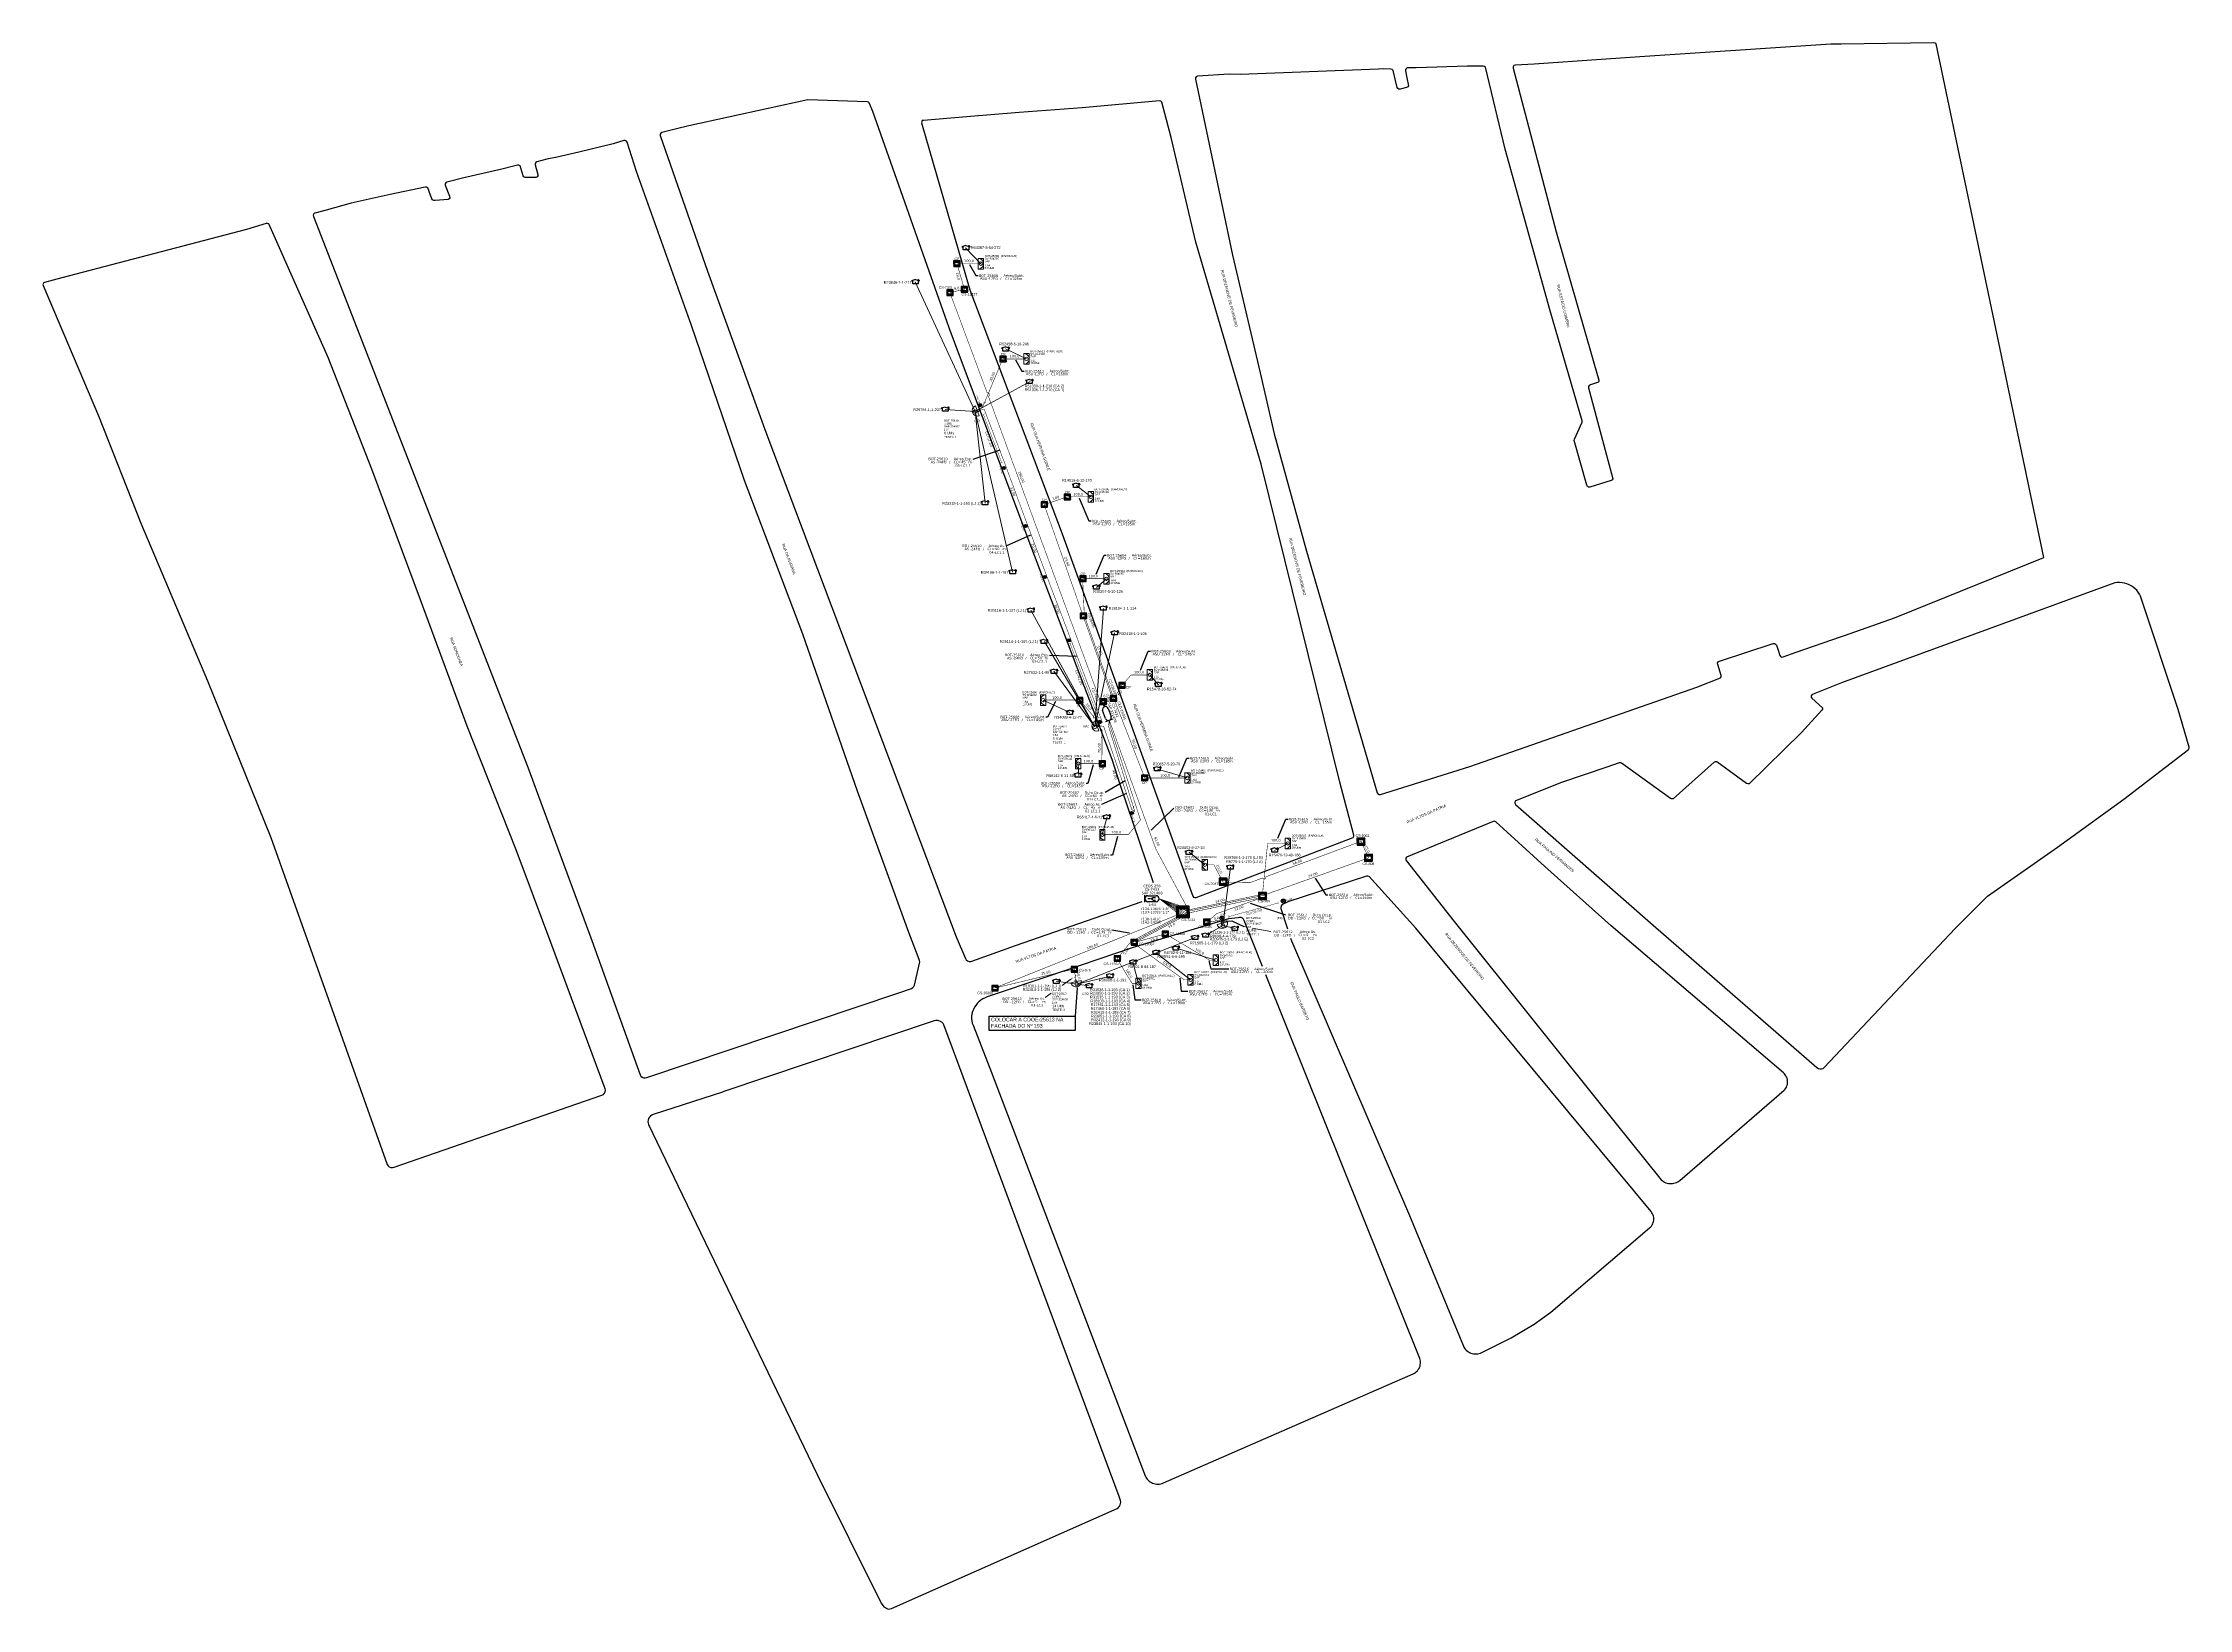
# Model space of a CAD drawing. Header units: millimetres. Extents: x 588718 to 589579, y 9715374 to 9716002.
import ezdxf
from ezdxf.enums import TextEntityAlignment as Align

# ---------------------------------------------------------------- set-up
doc = ezdxf.new("R2010")
doc.units = ezdxf.units.MM
for name, color, linetype in [('10.1-Caixas Subterrâneas', 5, 'Continuous'), ('20.4-CEOS', 1, 'Continuous'), ('20.5-CEO', 1, 'Continuous'), ('CAP a instalar', 1, 'Continuous'), ('celulas gpon', 7, 'Continuous'), ('DROP DE CLIENTE', 140, 'Continuous'), ('label_cabos', 7, 'Continuous'), ('locais legendas', 7, 'Continuous'), ('QUADRA', 7, 'Continuous'), ('Subida Lateral', 5, 'Continuous'), ('surveys', 7, 'Continuous'), ('surveys legendas', 7, 'Continuous')]:
    doc.layers.add(name, color=color, linetype=linetype)
for name, color, linetype, lineweight in [("20.0-LEGENDA DOS CDO'S", 1, 'Continuous', 0), ('20.1-CDO_INTERIOR', 1, 'Continuous', 0), ('20.2-CDO_POSTE', 1, 'Continuous', 5), ('20.6-CORDOALHA_SUPORTE', 7, 'Continuous', 25), ('CORDOALHA_SUPORTE', 7, 'Continuous', 25), ('Segmento Logradouro Texto', 238, 'Continuous', 0)]:
    doc.layers.add(name, color=color, linetype=linetype, lineweight=lineweight)
doc.styles.add('ARIAL', font='arial.ttf')
doc.styles.add('DIGICADE', font='arial.ttf')
doc.styles.add('ROMANS', font='arial.ttf')
doc.styles.add('siredit', font='verdana.ttf')
doc.styles.get("Standard").update_dxf_attribs({"font": 'arial.ttf'})
doc.linetypes.add('FENCELINE1', pattern='A,0.25,-0.1,[133,ltypeshp.shx,S=0.1,R=0,X=-0.1,Y=0],-0.1,1', length=1.45)
doc.dimstyles.new('CL', dxfattribs={"dimtxt": 1, "dimasz": 2, "dimexe": 0.18, "dimexo": 0.0625, "dimgap": 0.09, "dimtad": 0, "dimdec": 0, "dimrnd": 1, "dimzin": 0, "dimdsep": 46, "dimtxsty": 'siredit', "dimblk": 'NONE', "dimcen": 0, "dimse1": 1, "dimse2": 1, "dimsd1": 1, "dimsd2": 1, "dimclrt": 7, "dimadec": 0, "dimazin": 0, "dimtfac": 1, "dimtdec": 0, "dimtofl": 0, "dimtmove": 0, "dimatfit": 3, "dimfxl": 0, "dimtolj": 1, "dimtzin": 0, "dimarcsym": 0})
doc.dimstyles.new('ISO-25', dxfattribs={"dimtxt": 2.5, "dimasz": 2.5, "dimexe": 1.25, "dimexo": 0.625, "dimtad": 1, "dimtxsty": 'Standard', "dimcen": 2.5, "dimadec": 0, "dimazin": 0, "dimtfac": 1, "dimtmove": 0, "dimatfit": 3, "dimfxl": 0, "dimarcsym": 0})

# ---------------------------------------------------------------- blocks, each defined once
blk = doc.blocks.new('SURVEY_SURVEY')
for p, q in [((0, 0.0000152), (-0.0000151, 0.0000108)), ((-0.0000151, 0.0000108), (-0.0000104, 0.0000108)), ((-0.0000103, 0), (-0.0000103, 0.0000108)), ((0.0000103, 0), (-0.0000103, 0)), ((0, 0.0000152), (0.0000151, 0.0000108)), ((0.0000101, 0.0000159), (0.0000117, 0.0000159)), ((0.0000101, 0.0000123), (0.0000101, 0.0000159)), ((0.0000151, 0.0000108), (0.0000103, 0.0000108)), ((0.0000103, 0.0000108), (0.0000103, 0)), ((0.0000117, 0.0000159), (0.0000117, 0.0000119))]:
    blk.add_line(p, q)
blk = doc.blocks.new('CDOI_CT_ESQ')
at = {"layer": '20.1-CDO_INTERIOR', "color": 8, "lineweight": 18}
blk.add_lwpolyline([(-2.12, -2.13), (-2.12, 2.12), (0, 2.12), (0.01, -2.13)], close=True, dxfattribs=at)
blk.add_circle((-1.06, 0), 0.68, dxfattribs=at)
blk.add_arc((0.01, 0), 2.13, 90.02759, 270.02759, dxfattribs=at)
at = {"layer": "20.0-LEGENDA DOS CDO'S", "color": 8, "style": 'ARIAL'}
for tag, p in [('SAP', (-9.3, 0.61)), ('CDO_N', (-9.3, 2.69)), ('SURVEY', (-9.3, 1.6)), ('1:XX', (-9.31, -1.08)), ('UMS', (-9.31, -2.09))]:
    blk.add_attdef(tag, p, '', height=0.8, rotation=359.97241, dxfattribs=at)
blk.add_attdef('FIBRAS_UTILIZADAS', text='', height=0.8, rotation=359.97241, dxfattribs=at).set_placement((-1.59, 2.69), align=Align.CENTER)
blk = doc.blocks.new('CDOI_CT_DRT')
at = {"layer": '20.1-CDO_INTERIOR', "color": 8, "lineweight": 18}
blk.add_lwpolyline([(2.13, -2.13), (2.13, 2.12), (0, 2.12), (0, -2.13)], close=True, dxfattribs=at)
blk.add_circle((1.06, 0), 0.68, dxfattribs=at)
blk.add_arc((0, 0), 2.13, 269.97241, 89.97241, dxfattribs=at)
at = {"layer": "20.0-LEGENDA DOS CDO'S", "color": 8, "style": 'ARIAL'}
for tag, p in [('SURVEY', (2.61, 1.6)), ('SAP', (2.61, 0.61)), ('CDO_N', (2.61, 2.69)), ('1:XX', (2.6, -1.08)), ('UMS', (2.6, -2.09))]:
    blk.add_attdef(tag, p, '', height=0.8, rotation=359.97241, dxfattribs=at)
blk.add_attdef('FIBRAS_UTILIZADAS', text='', height=0.8, rotation=359.97241, dxfattribs=at).set_placement((10.32, 2.69), align=Align.CENTER)
blk = doc.blocks.new('*U7')
at = {"color": 0}
blk.add_line((2.14, -0.58), (-2.1, -0.68), dxfattribs=at)
for centre, radius in [((0, 0.38), 0.733), ((0.03, -1.03), 0.393)]:
    blk.add_circle(centre, radius, dxfattribs=at)
blk.add_arc((0.02, -0.63), 2.12, 1.37817, 181.37817, dxfattribs=at)
blk = doc.blocks.new('*X0')
at = {"color": 0, "linetype": 'Continuous'}
for p, q in [((-1.25, 0.34099), (-0.49099, 1.1)), ((-1.25, 0.517767), (-0.667767, 1.1)), ((-1.25, 0.694544), (-0.844544, 1.1)), ((-1.25, 0.87132), (-1.02132, 1.1)), ((-1.25, 1.048097), (-1.198097, 1.1)), ((-1.25, 0.164214), (-0.8035, 0.610714)), ((-1.25, -0.012563), (-0.8035, 0.433937)), ((-1.25, -0.18934), (-0.8035, 0.25716)), ((-1.25, -0.366117), (-0.8035, 0.080383)), ((-0.789214, 0.625), (-0.314214, 1.1)), ((-0.612437, 0.625), (-0.137437, 1.1)), ((-0.43566, 0.625), (0.03934, 1.1)), ((-0.258883, 0.625), (0.216117, 1.1)), ((-0.082107, 0.625), (0.392893, 1.1)), ((0.09467, 0.625), (0.56967, 1.1)), ((0.271447, 0.625), (0.746447, 1.1)), ((0.448223, 0.625), (0.923223, 1.1)), ((0.625, 0.625), (1.1, 1.1)), ((0.801777, 0.625), (1.25, 1.073223)), ((0.8035, 0.449947), (1.25, 0.896447)), ((0.8035, 0.27317), (1.25, 0.71967)), ((0.8035, 0.096393), (1.25, 0.542893)), ((0.8035, -0.080383), (1.25, 0.366117)), ((0.8035, -0.25716), (1.25, 0.18934)), ((0.8035, -0.433937), (1.25, 0.012563)), ((-1.25, -0.542893), (-0.8035, -0.096393)), ((-1.25, -0.71967), (-0.8035, -0.27317)), ((-1.25, -0.896447), (-0.8035, -0.449947)), ((-1.25, -1.073223), (-0.801777, -0.625)), ((-1.1, -1.1), (-0.625, -0.625)), ((-0.923223, -1.1), (-0.448223, -0.625)), ((-0.746447, -1.1), (-0.271447, -0.625)), ((-0.56967, -1.1), (-0.09467, -0.625)), ((-0.392893, -1.1), (0.082107, -0.625)), ((-0.216117, -1.1), (0.258883, -0.625)), ((-0.03934, -1.1), (0.43566, -0.625)), ((0.137437, -1.1), (0.612437, -0.625)), ((0.314214, -1.1), (0.789214, -0.625)), ((0.49099, -1.1), (1.25, -0.34099)), ((0.667767, -1.1), (1.25, -0.517767)), ((0.8035, -0.610714), (1.25, -0.164214)), ((0.844544, -1.1), (1.25, -0.694544)), ((1.02132, -1.1), (1.25, -0.87132)), ((1.198097, -1.1), (1.25, -1.048097))]:
    blk.add_line(p, q, dxfattribs=at)
blk = doc.blocks.new('MANHOLE_MQ')
at = {"color": 0, "linetype": 'Continuous'}
for p, q in [((0.0000062, 0.0000057), (-0.0000063, 0.0000057)), ((-0.0000063, 0.0000057), (-0.0000063, -0.0000053)), ((-0.000004, 0.0000033), (0.000004, 0.0000033)), ((-0.000004, -0.0000029), (-0.000004, 0.0000033)), ((0.000004, 0.0000033), (0.000004, -0.0000029)), ((0.0000062, -0.0000053), (0.0000062, 0.0000057)), ((-0.0000063, -0.0000053), (0.0000062, -0.0000053)), ((0.000004, -0.0000029), (-0.000004, -0.0000029)), ((0.000004, -0.0000029), (0.000004, -0.0000029))]:
    blk.add_line(p, q, dxfattribs=at)
at = {"color": 0, "linetype": 'Continuous', "xscale": 5e-06, "yscale": 5e-06, "zscale": 1e-05}
blk.add_blockref('*X0', (0, 0.0000002), dxfattribs=at)
blk = doc.blocks.new('*U15')
at = {"layer": '20.4-CEOS'}
for p, q in [((-4.54, 1.19), (-1.19, 1.19)), ((-1.19, -1.19), (-4.54, -1.19))]:
    blk.add_line(p, q, dxfattribs=at)
for points in [[(-5.73, -1.43), (-5.73, 1.44)], [(-3.79, 0), (-4.59, 0)], [(-2.47, 0.48), (-1.45, 0.48)], [(-2.47, -0.52), (-1.45, -0.52)]]:
    blk.add_lwpolyline(points, dxfattribs=at)
blk.add_lwpolyline([(-3.79, 0, 0, 1.47, 0), (-2.41, 0, 1.47, 1.47, 0)], format="xyseb", dxfattribs=at)
for centre, start, end in [((-4.54, 0), 90, 270), ((-1.19, 0), 270, 90)]:
    blk.add_arc(centre, 1.19, start, end, dxfattribs=at)
at = {"layer": '20.4-CEOS', "color": 7, "style": 'siredit'}
for tag, p in [('LOCAL', (-2.86, 4.24)), ('SAP', (-2.81, 2.77)), ('FID', (-2.86, 5.6)), ('RACIO_SPLITAGEM', (-2.86, -1.88))]:
    blk.add_attdef(tag, text='', height=1.01, dxfattribs=at).set_placement(p, align=Align.TOP_CENTER)
for tag, flags, p in [('ID_ATIVIDADE', 3, (-2.86, -3.58)), ('FATOR', 1, (-2.86, -4.89))]:
    blk.add_attdef(tag, text='', height=1.01, dxfattribs=dict(at, flags=flags)).set_placement(p, align=Align.TOP_CENTER)
at = {"layer": '20.4-CEOS', "color": 7, "style": 'siredit', "flags": 3}
blk.add_attdef('QTDE', (-4.97, -7.12), '', height=1.01, dxfattribs=at)
blk = doc.blocks.new('*U16')
at = {"layer": '20.4-CEOS', "color": 7, "style": 'siredit'}
for tag, p in [('FIBRAS_SPLITTER', (0, 0)), ('FIBRAS_TOP_C', (0, -4.13)), ('RESERVA_FINAIS', (0, -5.46))]:
    blk.add_attdef(tag, p, '', height=1.01, dxfattribs=at)
for tag, p, flags in [('QTDE', (0, -9.4), 1), ('ID_ATIVIDADE', (0, -6.77), 3), ('FATOR', (0, -8.09), 1), ('FID', (0, -10.71), 1)]:
    blk.add_attdef(tag, p, '', height=1.01, dxfattribs=dict(at, flags=flags))
blk = doc.blocks.new('*U17')
at = {"layer": '20.4-CEOS', "color": 7, "style": 'siredit'}
blk.add_attdef('FIBRAS_SPLITTER', (0, 0), '', height=1.01, dxfattribs=at)
for tag, p, flags in [('QTDE', (0, -4.11), 1), ('ID_ATIVIDADE', (0, -1.48), 3), ('FATOR', (0, -2.79), 1), ('FID', (0, -5.42), 1)]:
    blk.add_attdef(tag, p, '', height=1.01, dxfattribs=dict(at, flags=flags))
blk = doc.blocks.new('Inst CDOE-8 CAIXA DIST OPT CDOE 48F_8D C_SPL OPTAP')
at = {"layer": "20.0-LEGENDA DOS CDO'S", "color": 0, "style": 'ARIAL'}
for tag, p, height in [('1:XX', (-0.01, 1.7), 0.8), ('SAP', (0.12, 2.96), 0.8), ('CORDOALHA', (0.12, 4.02), 0.8), ('FID', (0.12, 5.25), 0.8), ('UMS', (0.14, 0.22), 1)]:
    blk.add_attdef(tag, p, '', height=height, rotation=0.11799, dxfattribs=at)
at = {"layer": "20.0-LEGENDA DOS CDO'S", "color": 0}
for tag, p, style, flags in [('ID_ATIVIDADE', (0.12, 6.47), 'ARIAL', 3), ('FATOR', (7.92, 6.47), 'ARIAL', 1), ('QTDE', (0.23, -0.97), 'DIGICADE', 3)]:
    blk.add_attdef(tag, p, '', height=0.8, rotation=0.11799, dxfattribs=dict(at, style=style, flags=flags))
at = {"layer": "20.0-LEGENDA DOS CDO'S", "color": 0, "style": 'ARIAL'}
blk.add_attdef('FIBRAS_UTILIZADAS', text='', height=0.8, rotation=0.11799, dxfattribs=at).set_placement((13.48, 5.26), align=Align.CENTER)
blk = doc.blocks.new('Teste  FTTH')
at = {"color": 0, "lineweight": 0, "style": 'ROMANS'}
for tag, p in [('TESTE', (-2.3, -0.29)), ('QTDE', (0.21, -0.29))]:
    blk.add_attdef(tag, p, '', height=0.48, dxfattribs=at)
for tag, p, flags in [('FID', (-2.23, -1.25), 1), ('FATOR', (-2.23, -2.03), 3), ('ID_ATIVIDADE', (-2.23, -2.72), 3)]:
    blk.add_attdef(tag, p, '', height=0.48, dxfattribs=dict(at, flags=flags))
blk = doc.blocks.new('Inst CDOE-16 CAIXA DIST OPT CDOE 48F_16D C_SPL_2_1_8')
at = {"layer": "20.0-LEGENDA DOS CDO'S", "color": 0, "style": 'ARIAL'}
for tag, p, height in [('1:XX', (-0.01, 1.7), 0.8), ('SAP', (0.12, 2.96), 0.8), ('CORDOALHA', (0.12, 4.02), 0.8), ('FID', (0.12, 5.25), 0.8), ('UMS', (0.14, 0.22), 1)]:
    blk.add_attdef(tag, p, '', height=height, rotation=0.11799, dxfattribs=at)
at = {"layer": "20.0-LEGENDA DOS CDO'S", "color": 0}
for tag, p, style, flags in [('ID_ATIVIDADE', (0.12, 6.47), 'ARIAL', 3), ('FATOR', (7.92, 6.47), 'ARIAL', 1), ('QTDE', (0.1, -1.17), 'DIGICADE', 3)]:
    blk.add_attdef(tag, p, '', height=0.8, rotation=0.11799, dxfattribs=dict(at, style=style, flags=flags))
at = {"layer": "20.0-LEGENDA DOS CDO'S", "color": 0, "style": 'ARIAL'}
blk.add_attdef('FIBRAS_UTILIZADAS', text='', height=0.8, rotation=0.11799, dxfattribs=at).set_placement((13.48, 5.26), align=Align.CENTER)
blk = doc.blocks.new('*U18')
at = {"layer": '20.5-CEO'}
for p, q in [((-1.56, 1.26), (1.8, 1.26)), ((1.8, -1.13), (-1.56, -1.13))]:
    blk.add_line(p, q, dxfattribs=at)
blk.add_lwpolyline([(3, -1.38), (3, 1.51)], dxfattribs=at)
for centre, start, end in [((-1.56, 0.07), 90, 270), ((1.8, 0.07), 270, 90)]:
    blk.add_arc(centre, 1.2, start, end, dxfattribs=at)
at = {"layer": '20.5-CEO', "color": 7, "style": 'siredit'}
for tag, p in [('LOCAL', (0.12, 4.23)), ('SAP', (0.12, 2.97)), ('FID', (0.11, 5.61)), ('FIBRAS_RESERVA', (0.12, -1.94))]:
    blk.add_attdef(tag, text='', height=1.01, dxfattribs=at).set_placement(p, align=Align.TOP_CENTER)
at = {"layer": '20.5-CEO', "color": 7, "style": 'siredit', "flags": 3}
blk.add_attdef('QTDE', (-4.88, -7.06), '', height=1.01, dxfattribs=at)
at = {"layer": '20.5-CEO', "color": 7, "style": 'siredit'}
for tag, flags, p in [('ID_ATIVIDADE', 3, (0.11, -3.51)), ('FATOR', 1, (0.11, -4.82))]:
    blk.add_attdef(tag, text='', height=1.01, dxfattribs=dict(at, flags=flags)).set_placement(p, align=Align.TOP_CENTER)
blk = doc.blocks.new('A$C7D267BC9')
at = {"color": 1}
for p, q in [((1.49, 2.26), (2.67, 1.17)), ((2.63, 2.3), (1.53, 1.13))]:
    blk.add_line(p, q, dxfattribs=at)
blk.add_circle((2.08, 1.72), 0.803, dxfattribs=at)
blk = doc.blocks.new('_None')
blk = doc.blocks.new('Inst CB DT OCUP CFOA-SM-DD-G-24')
at = {"layer": 'label_cabos', "color": 0, "style": 'siredit'}
for tag, flags, p in [('ID_ATIVIDADE', 3, (1.31, 2.67)), ('FATOR', 1, (11.56, 2.55))]:
    blk.add_attdef(tag, text='', height=1, rotation=359.69001, dxfattribs=dict(at, flags=flags)).set_placement(p, align=Align.MIDDLE_CENTER)
for tag, p in [('TIPO_CABO', (1.11, 0)), ('DESTINO_CABO', (3.13, 1.26)), ('CABO', (4.69, -0.05)), ('/', (7.71, -0.05)), ('LANCE', (10.41, 0.02)), ('TIPO_CABO', (13.11, 1.24)), ('UND', (16.46, 0)), ('FID', (13.65, -1.41))]:
    blk.add_attdef(tag, text='', height=1, rotation=359.69001, dxfattribs=at).set_placement(p, align=Align.MIDDLE_CENTER)
blk.add_attdef('QTDE', (11.93, -0.45), '', height=1, rotation=359.69001, dxfattribs=at)
blk = doc.blocks.new('Inst CORD ALUMINIO 4.8 MM 3F(sem recursos)')
at = {"layer": '20.6-CORDOALHA_SUPORTE', "color": 0, "lineweight": 0, "style": 'ROMANS'}
for tag, p, flags in [('FID', (-5.2, -8.9), 1), ('FATOR', (-5.2, -4.44), 3), ('ID_ATIVIDADE', (-5.2, -6.67), 3)]:
    blk.add_attdef(tag, p, '', height=1, dxfattribs=dict(at, flags=flags))
blk.add_attdef('LANCE', text='', height=1, dxfattribs=at).set_placement((-0.54, -2.21), align=Align.RIGHT)
at = {"layer": '20.6-CORDOALHA_SUPORTE', "color": 0, "style": 'siredit'}
blk.add_attdef('QTDE', (-0.54, -2.21), '', height=1, rotation=359.69001, dxfattribs=at)
blk = doc.blocks.new('Inst CB DT OCUP CFOA-SM-DD-S-12')
at = {"layer": 'label_cabos', "color": 0, "style": 'siredit'}
for tag, flags, p in [('ID_ATIVIDADE', 3, (1.31, 2.67)), ('FATOR', 1, (11.56, 2.55))]:
    blk.add_attdef(tag, text='', height=1, rotation=359.69001, dxfattribs=dict(at, flags=flags)).set_placement(p, align=Align.MIDDLE_CENTER)
for tag, p in [('TIPO_CABO', (1.11, 0)), ('DESTINO_CABO', (3.13, 1.26)), ('CABO', (4.69, -0.05)), ('/', (7.71, -0.05)), ('LANCE', (10.41, 0.02)), ('TIPO_CABO', (13.11, 1.24)), ('UND', (16.46, 0)), ('FID', (13.65, -1.41))]:
    blk.add_attdef(tag, text='', height=1, rotation=359.69001, dxfattribs=at).set_placement(p, align=Align.MIDDLE_CENTER)
blk.add_attdef('QTDE', (11.93, -0.45), '', height=1, rotation=359.69001, dxfattribs=at)
blk = doc.blocks.new('Inst CB AS CFOA-SM-ASU-120-S-12')
at = {"layer": 'label_cabos', "color": 0, "style": 'siredit'}
for tag, flags, p in [('ID_ATIVIDADE', 3, (1.31, 2.67)), ('FATOR', 1, (11.56, 2.55))]:
    blk.add_attdef(tag, text='', height=1, rotation=359.69001, dxfattribs=dict(at, flags=flags)).set_placement(p, align=Align.MIDDLE_CENTER)
for tag, p in [('TIPO_CABO', (1.26, 0)), ('DESTINO_CABO', (3.13, 1.26)), ('CABO', (4.69, -0.05)), ('/', (7.71, -0.05)), ('LANCE', (10.81, 0)), ('TIPO_CABO', (13.11, 1.24)), ('UND', (15.96, 0)), ('FID', (13.15, -1.41))]:
    blk.add_attdef(tag, text='', height=1, rotation=359.69001, dxfattribs=at).set_placement(p, align=Align.MIDDLE_CENTER)
blk.add_attdef('QTDE', (12.43, -0.47), '', height=1, rotation=359.69001, dxfattribs=at)
blk = doc.blocks.new('LEGENDA DOS CABOS')
at = {"layer": 'label_cabos', "color": 0, "style": 'siredit'}
for tag, p in [('TIPO_CABO', (2.74, 0.52)), ('ID', (4.24, 1.63)), ('CABO', (6.16, 0.47)), ('/', (9.19, 0.47)), ('METROS', (14.36, 0.47)), ('XX', (14.31, 1.67))]:
    blk.add_attdef(tag, text='', height=1, rotation=359.69001, dxfattribs=at).set_placement(p, align=Align.MIDDLE_CENTER)
blk = doc.blocks.new('Inst CB ESP CFOA-SM-AS-80-TS-24')
at = {"layer": 'label_cabos', "color": 0, "style": 'siredit'}
for tag, flags, p in [('ID_ATIVIDADE', 3, (1.31, 2.67)), ('FATOR', 1, (11.56, 2.55))]:
    blk.add_attdef(tag, text='', height=1, rotation=359.69001, dxfattribs=dict(at, flags=flags)).set_placement(p, align=Align.MIDDLE_CENTER)
for tag, p in [('TIPO_CABO', (1.76, 0)), ('DESTINO_CABO', (3.13, 1.26)), ('CABO', (4.69, -0.05)), ('/', (7.71, -0.05)), ('LANCE', (10.81, 0)), ('TIPO_CABO', (13.11, 1.24)), ('UND', (15.96, 0)), ('FID', (13.15, -1.41))]:
    blk.add_attdef(tag, text='', height=1, rotation=359.69001, dxfattribs=at).set_placement(p, align=Align.MIDDLE_CENTER)
blk.add_attdef('QTDE', (12.43, -0.47), '', height=1, rotation=359.69001, dxfattribs=at)
blk = doc.blocks.new('Inst CB AS CFOA-SM-AS-80-TS-24')
at = {"layer": 'label_cabos', "color": 0, "style": 'siredit'}
for tag, flags, p in [('ID_ATIVIDADE', 3, (1.31, 2.67)), ('FATOR', 1, (11.56, 2.55))]:
    blk.add_attdef(tag, text='', height=1, rotation=359.69001, dxfattribs=dict(at, flags=flags)).set_placement(p, align=Align.MIDDLE_CENTER)
for tag, p in [('TIPO_CABO', (1.76, 0)), ('DESTINO_CABO', (3.13, 1.26)), ('CABO', (4.69, -0.05)), ('/', (7.71, -0.05)), ('LANCE', (10.81, 0)), ('TIPO_CABO', (13.11, 1.24)), ('UND', (15.96, 0)), ('FID', (13.15, -1.41))]:
    blk.add_attdef(tag, text='', height=1, rotation=359.69001, dxfattribs=at).set_placement(p, align=Align.MIDDLE_CENTER)
blk.add_attdef('QTDE', (12.43, -0.47), '', height=1, rotation=359.69001, dxfattribs=at)
blk = doc.blocks.new('Inst CB DT OCUP CFOA-SM-AS-80-TS-24')
at = {"layer": 'label_cabos', "color": 0, "style": 'siredit'}
for tag, flags, p in [('ID_ATIVIDADE', 3, (1.31, 2.67)), ('FATOR', 1, (11.56, 2.55))]:
    blk.add_attdef(tag, text='', height=1, rotation=359.69001, dxfattribs=dict(at, flags=flags)).set_placement(p, align=Align.MIDDLE_CENTER)
for tag, p in [('TIPO_CABO', (1.76, 0)), ('DESTINO_CABO', (3.13, 1.26)), ('CABO', (4.69, -0.05)), ('/', (7.71, -0.05)), ('LANCE', (10.91, 0)), ('TIPO_CABO', (13.11, 1.24)), ('UND', (15.96, 0)), ('FID', (13.15, -1.41))]:
    blk.add_attdef(tag, text='', height=1, rotation=359.69001, dxfattribs=at).set_placement(p, align=Align.MIDDLE_CENTER)
blk.add_attdef('QTDE', (12.43, -0.47), '', height=1, rotation=359.69001, dxfattribs=at)

msp = doc.modelspace()

# ---------------------------------------------------------------- linework, layer by layer
at = {"color": 2, "lineweight": 0}
for points in [[(589199.8, 9715647.9), (589200.45, 9715647.78)], [(589203.16, 9715647.26), (589210.66, 9715645.84)], [(589122.62, 9715621.12), (589120.2, 9715619.38)], [(589130.09, 9715626.49), (589126.9, 9715624.19)]]:
    msp.add_lwpolyline(points, dxfattribs=at)
at = {"color": 3}
msp.add_lwpolyline([(589097.74, 9715611.94), (589132.23, 9715611.94), (589132.23, 9715606.26), (589097.74, 9715606.26)], close=True, dxfattribs=at)
at = {"color": 2, "lineweight": 0}
msp.add_solid([(589129.95, 9715626.69), (589131.31, 9715627.36), (589130.24, 9715626.29)], dxfattribs=at)
at = {"layer": 'CAP a instalar', "color": 8, "ltscale": 5, "const_width": 0.2}
for points in [[(589084.8, 9715913.53), (589087.8, 9715903.25), (589081.94, 9715902.01)], [(589093.27, 9715913.53), (589084.8, 9715913.53)], [(589096.93, 9715861.69), (589081.94, 9715902.01)], [(589096.14, 9715858.62), (589103.14, 9715875.39)], [(589111.61, 9715875.39), (589103.14, 9715875.39)], [(589142.42, 9715737.77), (589097.39, 9715860.44)], [(589093.36, 9715854.74), (589095.24, 9715856.47)], [(589095.24, 9715856.47), (589095.52, 9715857.14)], [(589135.28, 9715772.6), (589119.77, 9715816.96), (589128.89, 9715820.09)], [(589137.36, 9715820.09), (589128.89, 9715820.09)], [(589143.64, 9715787.29), (589135.17, 9715787.29)], [(589143.9, 9715735.98), (589143.23, 9715738.44), (589147.51, 9715739.8), (589135.85, 9715772.51), (589135.17, 9715787.29)], [(589143.9, 9715735.98), (589142.58, 9715738.76), (589146.86, 9715740.12), (589135.28, 9715772.6)], [(589143.9, 9715735.98), (589143.88, 9715738.12), (589147.77, 9715739.36), (589150.92, 9715744.6), (589154.64, 9715748.73), (589161.08, 9715748.73)], [(589139.1, 9715732.61), (589133.99, 9715738.66), (589120.39, 9715738.66)], [(589140.48, 9715730.97), (589140.13, 9715731.39)], [(589141.37, 9715728.39), (589140.48, 9715730.97)], [(589143.9, 9715735.98), (589142.42, 9715737.77)], [(589143.9, 9715735.98), (589144.55, 9715737.81), (589147.85, 9715738.86), (589160.08, 9715707.45)], [(589141.37, 9715728.39), (589142.94, 9715726.74)], [(589142.89, 9715713.18), (589142.93, 9715723.22)], [(589142.93, 9715724.82), (589142.94, 9715726.74)], [(589145.87, 9715730.58), (589146.18, 9715728.23)], [(589146.18, 9715728.23), (589158.36, 9715690.65)], [(589142.89, 9715713.18), (589134.49, 9715713.18)], [(589160.08, 9715707.45), (589160.08, 9715707.45), (589176.1, 9715707.43)], [(589158.36, 9715690.65), (589153.47, 9715684.7), (589144.13, 9715684.7)], [(589165.85, 9715659.05), (589177.27, 9715653.96), (589207.42, 9715660.32), (589249.81, 9715675.39), (589246.81, 9715682.04), (589208.57, 9715667.81)], [(589165.85, 9715659.05), (589177.32, 9715654.49), (589207.28, 9715660.8), (589209.35, 9715681.2)], [(589209.35, 9715681.2), (589216.37, 9715681.2)], [(589187.82, 9715672.63), (589185.25, 9715672.63)], [(589207.37, 9715667.36), (589202.65, 9715665.61), (589191.47, 9715665.69), (589187.82, 9715672.63)], [(589177.01, 9715652.67), (589165.85, 9715659.05)], [(589175.91, 9715652.67), (589165.85, 9715659.05)], [(589174.92, 9715652.7), (589165.85, 9715659.05)], [(589174.92, 9715652.7), (589154.52, 9715641.81)], [(589175.91, 9715652.67), (589155.21, 9715641.56)], [(589176.99, 9715652.68), (589156.4, 9715641.63)], [(589186.05, 9715634.41), (589168.4, 9715644.96), (589156.4, 9715641.63)], [(589154.52, 9715641.81), (589148.98, 9715634.99), (589154.97, 9715625.12)], [(589155.21, 9715641.56), (589165.32, 9715634.09), (589175.9, 9715626.52)], [(589187.54, 9715634.41), (589186.05, 9715634.41)], [(589156.46, 9715625.12), (589154.97, 9715625.12)], [(589177.39, 9715626.52), (589175.9, 9715626.52)]]:
    msp.add_lwpolyline(points, dxfattribs=at)
for points in [[(589097.39, 9715860.44, 1), (589096.93, 9715861.69)], [(589207.37, 9715667.36, 1), (589208.57, 9715667.81)]]:
    msp.add_lwpolyline(points, format="xyb", dxfattribs=at)
at = {"layer": 'CAP a instalar', "ltscale": 5, "const_width": 0.2}
for points in [[(589093.36, 9715854.74), (589095.72, 9715855.2)], [(589143.07, 9715729.7), (589141.37, 9715728.39)], [(589141.37, 9715728.39), (589143.6, 9715728.13)], [(589145.87, 9715730.58), (589164.52, 9715678.96), (589177.25, 9715655.21)], [(589173.79, 9715652.79), (589165.85, 9715659.05)], [(589177.25, 9715655.21), (589165.85, 9715659.05)], [(589207.56, 9715659.63), (589177.22, 9715653.24)], [(589207.56, 9715659.63), (589188.92, 9715653.06), (589188.92, 9715653.06), (589184.79, 9715649.46)], [(589099.87, 9715623.21), (589099.87, 9715623.21), (589173.79, 9715652.79)], [(589188.14, 9715650.04), (589184.79, 9715649.46)], [(589190.05, 9715650.37), (589189.72, 9715650.32)], [(589190.05, 9715650.37), (589191.05, 9715649.62)], [(589099.87, 9715623.21), (589131.82, 9715630.87), (589131.82, 9715630.87), (589131.82, 9715630.87)], [(589132.11, 9715628.67), (589131.82, 9715630.87)], [(589132.45, 9715626.16), (589132.33, 9715627.08)]]:
    msp.add_lwpolyline(points, dxfattribs=at)
at = {"layer": 'CAP a instalar', "linetype": 'FENCELINE1', "ltscale": 3, "const_width": 0.2}
for points in [[(589142.82, 9715730.43), (589130.41, 9715763.03), (589120.77, 9715788.38), (589111.62, 9715812.73), (589104.44, 9715832.22), (589095.72, 9715855.2)], [(589156.14, 9715693.97), (589154.93, 9715694.75), (589143.6, 9715728.13)], [(589145.52, 9715728.28), (589155.28, 9715696.52)]]:
    msp.add_lwpolyline(points, dxfattribs=at)
at = {"layer": 'CAP a instalar', "linetype": 'FENCELINE1', "ltscale": 5, "const_width": 0.2}
for points in [[(589143.07, 9715729.7), (589142.82, 9715730.43)], [(589145.87, 9715730.58), (589145.52, 9715728.28)], [(589155.79, 9715695), (589156.14, 9715693.97)]]:
    msp.add_lwpolyline(points, dxfattribs=at)
at = {"layer": 'CAP a instalar', "color": 8, "ltscale": 5, "const_width": 0.2}
msp.add_lwpolyline([(589200.35, 9715681.21), (589200.35, 9715681.21)], close=True, dxfattribs=at)
at = {"layer": 'CAP a instalar', "ltscale": 5}
msp.add_lwpolyline([(589177.22, 9715653.24, 0.2, 0.2, 0), (589165.85, 9715659.05, 0, 0, 0)], format="xyseb", dxfattribs=at)
at = {"layer": 'CAP a instalar', "ltscale": 5, "const_width": 0.2}
msp.add_lwpolyline([(589177.22, 9715653.24), (589177.22, 9715653.24)], close=True, dxfattribs=at)
at = {"layer": 'CORDOALHA_SUPORTE', "ltscale": 5, "const_width": 0.15}
for points in [[(589094.94, 9715853.2, 1), (589095.64, 9715853.51)], [(589102.41, 9715833.52, -1), (589103.13, 9715833.76)], [(589129.72, 9715761.35, 1), (589130.42, 9715761.65)], [(589141.22, 9715731.15, -1), (589141.94, 9715731.38)], [(589213.92, 9715657.02, -1), (589213.75, 9715657.77)], [(589193.64, 9715651.39, 1), (589193.4, 9715652.12)]]:
    msp.add_lwpolyline(points, format="xyb", dxfattribs=at)
for points in [[(589102.65, 9715834), (589095.44, 9715853.01)], [(589141.46, 9715731.63), (589130.22, 9715761.15)], [(589213.47, 9715657.31), (589193.88, 9715651.88)]]:
    msp.add_lwpolyline(points, dxfattribs=at)
at = {"layer": 'DROP DE CLIENTE', "lineweight": 0}
for points in [[(589088.27, 9715919.98), (589094.33, 9715913.56)], [(589092.04, 9715854.27), (589068.08, 9715906.34)], [(589112.67, 9715875.39), (589104.2, 9715879.41)], [(589080.05, 9715855.17), (589092.04, 9715854.27), (589114.08, 9715866.37)], [(589092.04, 9715854.27), (589096.15, 9715817.64)], [(589107.11, 9715789.96), (589092.04, 9715854.27)], [(589138.43, 9715820.09), (589132.67, 9715824.61)], [(589144.7, 9715787.28), (589140.75, 9715783.83)], [(589114.35, 9715774.7), (589140.05, 9715727.91)], [(589143.57, 9715775.42), (589140.05, 9715727.91), (589147.93, 9715765.62)], [(589119.84, 9715762.15), (589140.05, 9715727.91), (589123.59, 9715750.3)], [(589162.14, 9715748.73), (589165.54, 9715744.78)], [(589119.33, 9715738.66), (589130.07, 9715733.74)], [(589133.43, 9715713.18), (589133.61, 9715708.46)], [(589177.17, 9715707.43), (589165.2, 9715711.02)], [(589144.97, 9715691.8), (589143.07, 9715684.7)], [(589217.44, 9715681.2), (589212.07, 9715678.34)], [(589184.18, 9715672.63), (589177.86, 9715677.67)], [(589191.38, 9715648.26), (589194.45, 9715671.69)], [(589184.46, 9715644.3), (589191.38, 9715648.26), (589196.33, 9715647.04)], [(589132.78, 9715624.8), (589180.23, 9715643.54)], [(589178.45, 9715626.52), (589164.61, 9715637.37)], [(589188.6, 9715634.41), (589173.05, 9715639.05)], [(589146.28, 9715627.96), (589132.78, 9715624.8)], [(589155.25, 9715633.67), (589157.53, 9715625.12)], [(589132.78, 9715624.8), (589124.53, 9715626.05)], [(589132.78, 9715624.8), (589137.83, 9715624.14)]]:
    msp.add_lwpolyline(points, dxfattribs=at)
at = {"layer": 'QUADRA'}
for points in [[(589520.54, 9715795.86), (589477.35, 9716001.63), (589476.93, 9716001.96), (589476.39, 9716002.04), (589439.35, 9716001.51), (589435.19, 9716001.56), (589380.82, 9715998), (589360.6, 9715996.61), (589343.13, 9715995.4), (589316.2, 9715993.55), (589308.56, 9715993.18), (589308.08, 9715992.94), (589307.79, 9715992.5), (589307.78, 9715991.99), (589324.99, 9715926.28), (589342.12, 9715866.9), (589342.08, 9715866.39), (589341.77, 9715865.98), (589341.27, 9715865.75), (589338.8, 9715865.02), (589338.33, 9715864.77), (589338.05, 9715864.33), (589338.04, 9715863.82), (589347.82, 9715827.34), (589347.57, 9715826.89), (589347.11, 9715826.61), (589338.57, 9715824.02), (589338.02, 9715824.03), (589337.55, 9715824.29), (589337.28, 9715824.73), (589332.28, 9715842.65), (589332.35, 9715843.17), (589335.42, 9715850.09), (589335.42, 9715850.6), (589322.69, 9715894.64), (589304.61, 9715959.5), (589296.68, 9715992.29), (589296.3, 9715992.64), (589295.76, 9715992.77), (589289.45, 9715992.71), (589268.88, 9715992.06), (589265.45, 9715992.1), (589264.96, 9715991.86), (589264.67, 9715991.43), (589264.65, 9715990.92), (589265.21, 9715988.09), (589265.77, 9715984.84), (589265.5, 9715984.39), (589265.03, 9715984.13), (589262.55, 9715983.48), (589262, 9715983.5), (589261.54, 9715983.79), (589261.3, 9715984.24), (589260.61, 9715986.96), (589259.62, 9715991), (589259.24, 9715991.37), (589258.72, 9715991.52), (589255.64, 9715991.64), (589253.74, 9715991.58), (589198.28, 9715989.43), (589193.97, 9715989.48), (589181.19, 9715988.7), (589180.71, 9715988.45), (589180.41, 9715988.03), (589180.39, 9715987.52), (589195.25, 9715916.92), (589206.4, 9715869.78), (589212.01, 9715845.43), (589224.96, 9715798.3), (589253.31, 9715701.41), (589253.62, 9715700.98), (589254.11, 9715700.76), (589254.66, 9715700.79), (589290.47, 9715712.08), (589381.4, 9715743.85), (589390.89, 9715747.55), (589391.16, 9715748), (589391.14, 9715748.5), (589389.83, 9715752.87), (589389.77, 9715753.56), (589390.01, 9715754.02), (589390.49, 9715754.31), (589411.99, 9715761.33), (589412.53, 9715761.35), (589413.02, 9715761.12), (589413.34, 9715760.63), (589413.99, 9715758.61), (589414.68, 9715756.49), (589415.01, 9715756.08), (589415.51, 9715755.88), (589416.04, 9715755.93), (589421.32, 9715757.79), (589439.08, 9715763.99), (589440.6, 9715764.48), (589460.63, 9715771.65), (589520.54, 9715795.86)], [(589520.54, 9715795.86), (589477.35, 9716001.63), (589476.93, 9716001.96), (589476.39, 9716002.04), (589439.35, 9716001.51), (589435.19, 9716001.56), (589380.82, 9715998), (589360.6, 9715996.61), (589343.13, 9715995.4), (589316.2, 9715993.55), (589308.56, 9715993.18), (589308.08, 9715992.94), (589307.79, 9715992.5), (589307.78, 9715991.99), (589324.99, 9715926.28), (589342.12, 9715866.9), (589342.08, 9715866.39), (589341.77, 9715865.98), (589341.27, 9715865.75), (589338.8, 9715865.02), (589338.33, 9715864.77), (589338.05, 9715864.33), (589338.04, 9715863.82), (589347.82, 9715827.34), (589347.57, 9715826.89), (589347.11, 9715826.61), (589338.57, 9715824.02), (589338.02, 9715824.03), (589337.55, 9715824.29), (589337.28, 9715824.73), (589332.28, 9715842.65), (589332.35, 9715843.17), (589335.42, 9715850.09), (589335.42, 9715850.6), (589322.69, 9715894.64), (589304.61, 9715959.5), (589296.68, 9715992.29), (589296.3, 9715992.64), (589295.76, 9715992.77), (589289.45, 9715992.71), (589268.88, 9715992.06), (589265.45, 9715992.1), (589264.96, 9715991.86), (589264.67, 9715991.43), (589264.65, 9715990.92), (589265.21, 9715988.09), (589265.77, 9715984.84), (589265.5, 9715984.39), (589265.03, 9715984.13), (589262.55, 9715983.48), (589262, 9715983.5), (589261.54, 9715983.79), (589261.3, 9715984.24), (589260.61, 9715986.96), (589259.62, 9715991), (589259.24, 9715991.37), (589258.72, 9715991.52), (589255.64, 9715991.64), (589253.74, 9715991.58), (589198.28, 9715989.43), (589193.97, 9715989.48), (589181.19, 9715988.7), (589180.71, 9715988.45), (589180.41, 9715988.03), (589180.39, 9715987.52), (589195.25, 9715916.92), (589206.4, 9715869.78), (589212.01, 9715845.43), (589224.96, 9715798.3), (589253.31, 9715701.41), (589253.62, 9715700.98), (589254.11, 9715700.76), (589254.66, 9715700.79), (589290.47, 9715712.08), (589381.4, 9715743.85), (589390.89, 9715747.55), (589391.16, 9715748), (589391.14, 9715748.5), (589389.83, 9715752.87), (589389.77, 9715753.56), (589390.01, 9715754.02), (589390.49, 9715754.31), (589411.99, 9715761.33), (589412.53, 9715761.35), (589413.02, 9715761.12), (589413.34, 9715760.63), (589413.99, 9715758.61), (589414.68, 9715756.49), (589415.01, 9715756.08), (589415.51, 9715755.88), (589416.04, 9715755.93), (589421.32, 9715757.79), (589439.08, 9715763.99), (589440.6, 9715764.48), (589460.63, 9715771.65), (589520.54, 9715795.86)], [(589070.56, 9715969.97), (589089.89, 9715903.11), (589127.01, 9715805.26), (589179.34, 9715660.12), (589179.68, 9715659.71), (589180.18, 9715659.52), (589180.72, 9715659.59), (589243.64, 9715683.63), (589243.93, 9715684.06), (589243.93, 9715684.57), (589238.23, 9715705.72), (589206.73, 9715833.24), (589180.6, 9715922.18), (589170.61, 9715964.17), (589166.88, 9715978.35), (589166.47, 9715978.7), (589165.93, 9715978.8), (589135.02, 9715975.99), (589109.76, 9715974.22), (589088.59, 9715972.48), (589071.38, 9715970.99), (589070.85, 9715970.9), (589070.56, 9715969.97)], [(589070.56, 9715969.97), (589089.89, 9715903.11), (589127.01, 9715805.26), (589179.34, 9715660.12), (589179.68, 9715659.71), (589180.18, 9715659.52), (589180.72, 9715659.59), (589243.64, 9715683.63), (589243.93, 9715684.06), (589243.93, 9715684.57), (589238.23, 9715705.72), (589206.73, 9715833.24), (589180.6, 9715922.18), (589170.61, 9715964.17), (589166.88, 9715978.35), (589166.47, 9715978.7), (589165.93, 9715978.8), (589135.02, 9715975.99), (589109.76, 9715974.22), (589088.59, 9715972.48), (589071.38, 9715970.99), (589070.85, 9715970.9), (589070.56, 9715969.97)], [(588826.75, 9715932.52), (588912.74, 9715711.72), (588917.02, 9715700.08), (588938.36, 9715642.27), (588957.76, 9715588.49), (588958.07, 9715587.96), (588958.55, 9715587.53), (588959.15, 9715587.27), (588959.81, 9715587.19), (588960.48, 9715587.32), (589061.42, 9715621.37), (589066.56, 9715623.07), (589067.11, 9715623.42), (589067.51, 9715623.91), (589067.72, 9715624.42), (589069.85, 9715633.68), (589069.75, 9715634.3), (589069.24, 9715635.76), (589065.5, 9715645.45), (589044.85, 9715702.12), (589022.94, 9715765.08), (588999.59, 9715826.71), (588978.4, 9715888.79), (588956.24, 9715950.46), (588952.56, 9715962.28), (588952.27, 9715962.71), (588951.79, 9715962.96), (588951.2, 9715962.94), (588947, 9715961.65), (588933.12, 9715958.26), (588924.43, 9715956.3), (588920.38, 9715955.4), (588916.4, 9715954.41), (588915.92, 9715954.15), (588915.65, 9715953.7), (588915.66, 9715953.2), (588916.71, 9715949.28), (588916.72, 9715948.77), (588916.46, 9715948.33), (588915.99, 9715948.06), (588912.15, 9715948.07), (588911.61, 9715948.06), (588911.12, 9715948.31), (588910.83, 9715948.74), (588909.59, 9715952.78), (588909.12, 9715953.04), (588908.56, 9715953.05), (588902.3, 9715951.4), (588887.01, 9715948.02), (588880.27, 9715946.28), (588879.8, 9715946.02), (588879.54, 9715945.56), (588879.56, 9715945.05), (588881.31, 9715940.67), (588881.42, 9715940.02), (588881.18, 9715939.56), (588880.73, 9715939.27), (588875.61, 9715938.95), (588875.06, 9715938.94), (588874.57, 9715939.17), (588874.27, 9715939.6), (588872.6, 9715943.91), (588872.14, 9715944.19), (588871.59, 9715944.21), (588857.52, 9715941.35), (588841.89, 9715937.82), (588831.81, 9715934.95), (588827.36, 9715933.82), (588826.92, 9715933.52), (588826.69, 9715933.05), (588826.75, 9715932.52)], [(588826.75, 9715932.52), (588912.74, 9715711.72), (588917.02, 9715700.08), (588938.36, 9715642.27), (588957.76, 9715588.49), (588958.07, 9715587.96), (588958.55, 9715587.53), (588959.15, 9715587.27), (588959.81, 9715587.19), (588960.48, 9715587.32), (589061.42, 9715621.37), (589066.56, 9715623.07), (589067.11, 9715623.42), (589067.51, 9715623.91), (589067.72, 9715624.42), (589069.85, 9715633.68), (589069.75, 9715634.3), (589069.24, 9715635.76), (589065.5, 9715645.45), (589044.85, 9715702.12), (589022.94, 9715765.08), (588999.59, 9715826.71), (588978.4, 9715888.79), (588956.24, 9715950.46), (588952.56, 9715962.28), (588952.27, 9715962.71), (588951.79, 9715962.96), (588951.2, 9715962.94), (588947, 9715961.65), (588933.12, 9715958.26), (588924.43, 9715956.3), (588920.38, 9715955.4), (588916.4, 9715954.41), (588915.92, 9715954.15), (588915.65, 9715953.7), (588915.66, 9715953.2), (588916.71, 9715949.28), (588916.72, 9715948.77), (588916.46, 9715948.33), (588915.99, 9715948.06), (588912.15, 9715948.07), (588911.61, 9715948.06), (588911.12, 9715948.31), (588910.83, 9715948.74), (588909.59, 9715952.78), (588909.12, 9715953.04), (588908.56, 9715953.05), (588902.3, 9715951.4), (588887.01, 9715948.02), (588880.27, 9715946.28), (588879.8, 9715946.02), (588879.54, 9715945.56), (588879.56, 9715945.05), (588881.31, 9715940.67), (588881.42, 9715940.02), (588881.18, 9715939.56), (588880.73, 9715939.27), (588875.61, 9715938.95), (588875.06, 9715938.94), (588874.57, 9715939.17), (588874.27, 9715939.6), (588872.6, 9715943.91), (588872.14, 9715944.19), (588871.59, 9715944.21), (588857.52, 9715941.35), (588841.89, 9715937.82), (588831.81, 9715934.95), (588827.36, 9715933.82), (588826.92, 9715933.52), (588826.69, 9715933.05), (588826.75, 9715932.52)], [(588718.36, 9715904.76), (588740.58, 9715852.64), (588757.6, 9715809.57), (588784.32, 9715746.39), (588809.71, 9715683.6), (588824.94, 9715640.83), (588856.39, 9715552.55), (588856.7, 9715552.01), (588857.19, 9715551.59), (588857.79, 9715551.33), (588858.45, 9715551.25), (588859.12, 9715551.38), (588942.46, 9715580.31), (588943.03, 9715580.61), (588943.48, 9715581.07), (588943.75, 9715581.63), (588943.83, 9715582.24), (588943.72, 9715582.78), (588921.89, 9715641.48), (588908.07, 9715678.68), (588888.35, 9715728.22), (588869.7, 9715778.77), (588850.16, 9715831.27), (588832.68, 9715875.96), (588808.83, 9715929.49), (588808.34, 9715929.72), (588807.79, 9715929.68), (588799.97, 9715927.25), (588725.84, 9715907.92), (588718.96, 9715906.03), (588718.52, 9715905.73), (588718.31, 9715905.26), (588718.36, 9715904.76)], [(588718.36, 9715904.76), (588740.58, 9715852.64), (588757.6, 9715809.57), (588784.32, 9715746.39), (588809.71, 9715683.6), (588824.94, 9715640.83), (588856.39, 9715552.55), (588856.7, 9715552.01), (588857.19, 9715551.59), (588857.79, 9715551.33), (588858.45, 9715551.25), (588859.12, 9715551.38), (588942.46, 9715580.31), (588943.03, 9715580.61), (588943.48, 9715581.07), (588943.75, 9715581.63), (588943.83, 9715582.24), (588943.72, 9715582.78), (588921.89, 9715641.48), (588908.07, 9715678.68), (588888.35, 9715728.22), (588869.7, 9715778.77), (588850.16, 9715831.27), (588832.68, 9715875.96), (588808.83, 9715929.49), (588808.34, 9715929.72), (588807.79, 9715929.68), (588799.97, 9715927.25), (588725.84, 9715907.92), (588718.96, 9715906.03), (588718.52, 9715905.73), (588718.31, 9715905.26), (588718.36, 9715904.76)], [(589308.76, 9715696.83), (589363.86, 9715648.49), (589429.61, 9715591.33), (589430.15, 9715590.98), (589430.79, 9715590.81), (589431.46, 9715590.83), (589432.08, 9715591.03), (589432.55, 9715591.35), (589485.07, 9715647.14), (589497.91, 9715660.07), (589526.05, 9715679.66), (589552.63, 9715698.9), (589578.52, 9715718.89), (589578.8, 9715719.33), (589578.79, 9715719.84), (589574.44, 9715734.83), (589559.62, 9715779.45), (589559.31, 9715780.31), (589558.9, 9715781.13), (589558.39, 9715781.91), (589557.81, 9715782.64), (589557.13, 9715783.3), (589556.39, 9715783.9), (589555.59, 9715784.43), (589554.73, 9715784.87), (589553.83, 9715785.23), (589552.89, 9715785.49), (589551.93, 9715785.67), (589550.96, 9715785.75), (589549.97, 9715785.74), (589549, 9715785.63), (589540.64, 9715782.59), (589439.37, 9715745.61), (589428.8, 9715741.32), (589427.52, 9715740.79), (589427.26, 9715740.34), (589427.28, 9715739.83), (589427.56, 9715739.4), (589431.8, 9715735.57), (589431.85, 9715735.06), (589431.61, 9715734.6), (589423.43, 9715725.6), (589402.45, 9715705.09), (589401.91, 9715705.03), (589401.41, 9715705.24), (589389.4, 9715713.95), (589388.84, 9715713.96), (589388.36, 9715713.71), (589371.88, 9715699.07), (589371.34, 9715699.02), (589370.83, 9715699.21), (589351.29, 9715713.35), (589350.8, 9715713.54), (589350.26, 9715713.48), (589345.29, 9715711.71), (589327.18, 9715705.66), (589308.72, 9715698.22), (589308.46, 9715697.78), (589308.46, 9715697.27), (589308.76, 9715696.83)], [(589308.76, 9715696.83), (589363.86, 9715648.49), (589429.61, 9715591.33), (589430.15, 9715590.98), (589430.79, 9715590.81), (589431.46, 9715590.83), (589432.08, 9715591.03), (589432.55, 9715591.35), (589485.07, 9715647.14), (589497.91, 9715660.07), (589526.05, 9715679.66), (589552.63, 9715698.9), (589578.52, 9715718.89), (589578.8, 9715719.33), (589578.79, 9715719.84), (589574.44, 9715734.83), (589559.62, 9715779.45), (589559.31, 9715780.31), (589558.9, 9715781.13), (589558.39, 9715781.91), (589557.81, 9715782.64), (589557.13, 9715783.3), (589556.39, 9715783.9), (589555.59, 9715784.43), (589554.73, 9715784.87), (589553.83, 9715785.23), (589552.89, 9715785.49), (589551.93, 9715785.67), (589550.96, 9715785.75), (589549.97, 9715785.74), (589549, 9715785.63), (589540.64, 9715782.59), (589439.37, 9715745.61), (589428.8, 9715741.32), (589427.52, 9715740.79), (589427.26, 9715740.34), (589427.28, 9715739.83), (589427.56, 9715739.4), (589431.8, 9715735.57), (589431.85, 9715735.06), (589431.61, 9715734.6), (589423.43, 9715725.6), (589402.45, 9715705.09), (589401.91, 9715705.03), (589401.41, 9715705.24), (589389.4, 9715713.95), (589388.84, 9715713.96), (589388.36, 9715713.71), (589371.88, 9715699.07), (589371.34, 9715699.02), (589370.83, 9715699.21), (589351.29, 9715713.35), (589350.8, 9715713.54), (589350.26, 9715713.48), (589345.29, 9715711.71), (589327.18, 9715705.66), (589308.72, 9715698.22), (589308.46, 9715697.78), (589308.46, 9715697.27), (589308.76, 9715696.83)], [(589264.95, 9715674.32), (589284.08, 9715649.9), (589348.52, 9715569.53), (589367.17, 9715546.4), (589367.57, 9715546.04), (589368.01, 9715545.72), (589368.48, 9715545.45), (589368.98, 9715545.22), (589369.5, 9715545.05), (589370.04, 9715544.93), (589370.59, 9715544.86), (589371.15, 9715544.83), (589371.7, 9715544.87), (589372.25, 9715544.96), (589372.78, 9715545.1), (589373.29, 9715545.29), (589373.78, 9715545.54), (589374.24, 9715545.82), (589374.67, 9715546.15), (589416.45, 9715582.28), (589416.8, 9715582.67), (589417.12, 9715583.11), (589417.37, 9715583.56), (589417.57, 9715584.04), (589417.72, 9715584.53), (589417.81, 9715585.04), (589417.85, 9715585.55), (589417.83, 9715586.06), (589417.75, 9715586.57), (589417.62, 9715587.07), (589417.42, 9715587.55), (589417.17, 9715588.01), (589416.88, 9715588.45), (589416.53, 9715588.85), (589416.14, 9715589.22), (589347.08, 9715648.12), (589320.52, 9715672), (589300.81, 9715689.89), (589300.3, 9715690.08), (589299.76, 9715690), (589265.07, 9715675.71), (589264.76, 9715675.29), (589264.71, 9715674.78), (589264.95, 9715674.32)], [(589264.95, 9715674.32), (589284.08, 9715649.9), (589348.52, 9715569.53), (589367.17, 9715546.4), (589367.57, 9715546.04), (589368.01, 9715545.72), (589368.48, 9715545.45), (589368.98, 9715545.22), (589369.5, 9715545.05), (589370.04, 9715544.93), (589370.59, 9715544.86), (589371.15, 9715544.83), (589371.7, 9715544.87), (589372.25, 9715544.96), (589372.78, 9715545.1), (589373.29, 9715545.29), (589373.78, 9715545.54), (589374.24, 9715545.82), (589374.67, 9715546.15), (589416.45, 9715582.28), (589416.8, 9715582.67), (589417.12, 9715583.11), (589417.37, 9715583.56), (589417.57, 9715584.04), (589417.72, 9715584.53), (589417.81, 9715585.04), (589417.85, 9715585.55), (589417.83, 9715586.06), (589417.75, 9715586.57), (589417.62, 9715587.07), (589417.42, 9715587.55), (589417.17, 9715588.01), (589416.88, 9715588.45), (589416.53, 9715588.85), (589416.14, 9715589.22), (589347.08, 9715648.12), (589320.52, 9715672), (589300.81, 9715689.89), (589300.3, 9715690.08), (589299.76, 9715690), (589265.07, 9715675.71), (589264.76, 9715675.29), (589264.71, 9715674.78), (589264.95, 9715674.32)], [(588991.37, 9715581.75), (588990.8, 9715581.56), (588962.97, 9715572.49), (588962.43, 9715572.26), (588961.89, 9715571.89), (588961.46, 9715571.44), (588961.12, 9715570.9), (588960.91, 9715570.32), (588960.84, 9715569.71), (588960.91, 9715569.09), (588961.11, 9715568.51), (588972.96, 9715543.86), (589028.74, 9715428.3), (589054.43, 9715376.64), (589055.43, 9715375.23), (589057.17, 9715374.32), (589057.81, 9715374.39), (589058.51, 9715374.6), (589148.99, 9715414.68), (589149.5, 9715415.06), (589149.92, 9715415.52), (589150.24, 9715416.05), (589150.41, 9715416.63), (589150.47, 9715417.22), (589150.38, 9715417.83), (589149.8, 9715419.39), (589079.55, 9715608.54), (589079.2, 9715609.07), (589078.74, 9715609.51), (589078.19, 9715609.86), (589077.58, 9715610.1), (589076.93, 9715610.21), (589076.26, 9715610.19), (589075.59, 9715610.04), (588991.37, 9715581.75)], [(588991.37, 9715581.75), (588990.8, 9715581.56), (588962.97, 9715572.49), (588962.43, 9715572.26), (588961.89, 9715571.89), (588961.46, 9715571.44), (588961.12, 9715570.9), (588960.91, 9715570.32), (588960.84, 9715569.71), (588960.91, 9715569.09), (588961.11, 9715568.51), (588972.96, 9715543.86), (589028.74, 9715428.3), (589054.43, 9715376.64), (589055.43, 9715375.23), (589057.17, 9715374.32), (589057.81, 9715374.39), (589058.51, 9715374.6), (589148.99, 9715414.68), (589149.5, 9715415.06), (589149.92, 9715415.52), (589150.24, 9715416.05), (589150.41, 9715416.63), (589150.47, 9715417.22), (589150.38, 9715417.83), (589149.8, 9715419.39), (589079.55, 9715608.54), (589079.2, 9715609.07), (589078.74, 9715609.51), (589078.19, 9715609.86), (589077.58, 9715610.1), (589076.93, 9715610.21), (589076.26, 9715610.19), (589075.59, 9715610.04), (588991.37, 9715581.75)]]:
    msp.add_lwpolyline(points, close=True, dxfattribs=at)
for points in [[(589163.62, 9715665.45), (589150.21, 9715704.8), (589146.97, 9715714.87), (589113.79, 9715802.22), (589081.71, 9715887.89), (589051.07, 9715974.59), (589049.63, 9715977.98), (589049.25, 9715978.35), (589048.72, 9715978.5), (589024.96, 9715979.2), (588977.31, 9715968.8), (588972.35, 9715967.58), (588966.46, 9715966.19), (588966, 9715965.9), (588965.77, 9715965.44), (588965.81, 9715964.94), (588984.82, 9715910.5), (589008.16, 9715846.07), (589084.43, 9715643.74), (589088.15, 9715635.05), (589088.49, 9715634.52), (589089.01, 9715634.12), (589089.62, 9715633.9), (589090.29, 9715633.85), (589090.8, 9715633.96), (589108.22, 9715640.28), (589159.09, 9715657.98)], [(589218.53, 9715643.24), (589218.89, 9715642.14), (589266.23, 9715532.12), (589287.82, 9715479.74), (589288.03, 9715479.28), (589288.32, 9715478.83), (589288.64, 9715478.42), (589289.01, 9715478.03), (589289.42, 9715477.69), (589289.87, 9715477.38), (589290.35, 9715477.13), (589290.86, 9715476.92), (589291.39, 9715476.76), (589291.93, 9715476.65), (589292.48, 9715476.6), (589293.03, 9715476.59), (589293.59, 9715476.65), (589294.13, 9715476.75), (589294.65, 9715476.91), (589295.28, 9715477.18), (589307.02, 9715483.03), (589316.27, 9715488.57), (589322.89, 9715493.38), (589362.51, 9715527.07), (589362.89, 9715527.44), (589363.24, 9715527.85), (589363.53, 9715528.28), (589363.77, 9715528.75), (589363.96, 9715529.22), (589364.09, 9715529.72), (589364.17, 9715530.23), (589364.2, 9715530.75), (589364.16, 9715531.26), (589364.06, 9715531.77), (589363.91, 9715532.25), (589363.7, 9715532.73), (589363.44, 9715533.19), (589363.13, 9715533.62), (589268.82, 9715647.2), (589249.99, 9715667.89), (589249.49, 9715668.11), (589248.94, 9715668.07), (589217.5, 9715657.85), (589215, 9715656.59), (589214.72, 9715656.17), (589214.59, 9715655.54), (589214.69, 9715655.05), (589217.32, 9715646.96)], [(589207.27, 9715631.92), (589203.37, 9715641.65), (589199.96, 9715650.34), (589199.68, 9715650.83), (589199.25, 9715651.21), (589198.72, 9715651.45), (589198.12, 9715651.53), (589197.54, 9715651.43), (589193.67, 9715650.96), (589155.47, 9715639.42), (589120.84, 9715627.68), (589096.95, 9715619.65), (589096.03, 9715619.3), (589095.15, 9715618.85), (589094.34, 9715618.32), (589093.59, 9715617.71), (589092.9, 9715617.03), (589092.3, 9715616.3), (589091.78, 9715615.51), (589091.36, 9715614.67), (589091.03, 9715613.79), (589090.81, 9715612.89), (589090.68, 9715611.98), (589090.66, 9715611.05), (589090.75, 9715610.13), (589090.94, 9715609.22), (589091.22, 9715608.36), (589098.61, 9715589.32), (589160.29, 9715427.67), (589160.5, 9715427.21), (589160.76, 9715426.76), (589161.07, 9715426.33), (589161.43, 9715425.94), (589161.84, 9715425.58), (589162.27, 9715425.27), (589162.75, 9715425), (589163.25, 9715424.78), (589163.77, 9715424.6), (589164.3, 9715424.48), (589164.85, 9715424.41), (589165.4, 9715424.4), (589165.97, 9715424.43), (589166.51, 9715424.53), (589167.05, 9715424.67), (589167.55, 9715424.86), (589267.69, 9715468.59), (589268.18, 9715468.85), (589268.63, 9715469.14), (589269.05, 9715469.48), (589269.43, 9715469.87), (589269.75, 9715470.28), (589270.04, 9715470.72), (589270.27, 9715471.18), (589270.44, 9715471.68), (589270.56, 9715472.18), (589270.63, 9715472.68), (589270.64, 9715473.2), (589270.59, 9715473.71), (589270.47, 9715474.21), (589270.31, 9715474.71), (589208.64, 9715628.51)]]:
    msp.add_lwpolyline(points, dxfattribs=at)
at = {"layer": 'Subida Lateral', "color": 5, "const_width": 0.2}
for points in [[(589095.52, 9715857.14), (589095.71, 9715857.6), (589095.46, 9715857.71), (589096.21, 9715858.07), (589095.95, 9715858.17), (589096.14, 9715858.62)], [(589139.1, 9715732.61), (589139.42, 9715732.23), (589139.63, 9715732.41), (589139.61, 9715731.57), (589139.81, 9715731.76), (589140.13, 9715731.39)], [(589142.93, 9715724.82), (589142.93, 9715724.32), (589143.21, 9715724.32), (589142.65, 9715723.7), (589142.93, 9715723.71), (589142.93, 9715723.22)], [(589155.28, 9715696.52), (589155.44, 9715696.05), (589155.7, 9715696.14), (589155.37, 9715695.36), (589155.63, 9715695.47), (589155.79, 9715695)], [(589188.14, 9715650.04), (589188.63, 9715650.13), (589188.58, 9715650.4), (589189.3, 9715649.96), (589189.24, 9715650.23), (589189.72, 9715650.32)], [(589132.33, 9715627.08), (589132.26, 9715627.58), (589131.98, 9715627.54), (589132.45, 9715628.23), (589132.18, 9715628.18), (589132.11, 9715628.67)]]:
    msp.add_lwpolyline(points, dxfattribs=at)

# ---------------------------------------------------------------- block references
at = {"color": 2, "lineweight": 0}
for p, values in [((589093.19, 9715907.12), {'ID': 'BOT-25606', 'CABO': '12FO', 'METROS': 'CL=325m', 'XX': 'Aéreo/Subt.', '/': '/', 'TIPO_CABO': 'ASU -'}), ((589111.63, 9715868.86), {'ID': 'BOT-25611', 'CABO': '12FO', 'METROS': 'CL=160m', 'XX': 'Aéreo/Subt.', '/': '/', 'TIPO_CABO': 'ASU -'}), ((589138.5, 9715808.75), {'ID': 'BOT-25605', 'CABO': '12FO', 'METROS': 'CL=195m', 'XX': 'Aéreo/Subt.', '/': '/', 'TIPO_CABO': 'ASU -'}), ((589144.62, 9715795.02), {'ID': 'BOT-25604', 'CABO': '12FO', 'METROS': 'CL=165m', 'XX': 'Aéreo/Subt.', '/': '/', 'TIPO_CABO': 'ASU -'}), ((589162.35, 9715756.59), {'ID': 'BOT-25603', 'CABO': '12FO', 'METROS': 'CL=140m', 'XX': 'Aéreo/Subt.', '/': '/', 'TIPO_CABO': 'ASU -'}), ((589101.76, 9715730.24), {'ID': 'BOT-25608', 'CABO': '12FO', 'METROS': 'CL=145m', 'XX': 'Aéreo/Subt.', '/': '/', 'TIPO_CABO': 'ASU -'}), ((589177.82, 9715713.71), {'ID': 'BOT-25615', 'CABO': '12FO', 'METROS': 'CL=185m', 'XX': 'Aéreo/Subt.', '/': '/', 'TIPO_CABO': 'ASU -'}), ((589117.99, 9715703.73), {'ID': 'BOT-25609', 'CABO': '12FO', 'METROS': 'CL=145m', 'XX': 'Aéreo/Subt.', '/': '/', 'TIPO_CABO': 'ASU -'}), ((589217.5, 9715689.25), {'ID': 'BOT-25615', 'CABO': '12FO', 'METROS': 'CL=155m', 'XX': 'Aéreo/Subt.', '/': '/', 'TIPO_CABO': 'ASU -'}), ((589127.79, 9715675.03), {'ID': 'BOT-25601', 'CABO': '12FO', 'METROS': 'CL=155m', 'XX': 'Aéreo/Subt.', '/': '/', 'TIPO_CABO': 'ASU -'}), ((589233.48, 9715658.96), {'ID': 'BOT-25614', 'CABO': '12FO', 'METROS': 'CL=260m', 'XX': 'Aéreo/Subt.', '/': '/', 'TIPO_CABO': 'ASU -'}), ((589193.74, 9715629.25), {'ID': 'BOT-25616', 'CABO': '12FO', 'METROS': 'CL=200m', 'XX': 'Aéreo/Subt.', '/': '/', 'TIPO_CABO': 'ASU -'}), ((589177.25, 9715620.29), {'ID': 'BOT-25617', 'CABO': '12FO', 'METROS': 'CL=185m', 'XX': 'Aéreo/Subt.', '/': '/', 'TIPO_CABO': 'ASU -'}), ((589158.56, 9715616.81), {'ID': 'BOT-25618', 'CABO': '12FO', 'METROS': 'CL=190m', 'XX': 'Aéreo/Subt.', '/': '/', 'TIPO_CABO': 'ASU -'})]:
    msp.add_blockref('LEGENDA DOS CABOS', p, dxfattribs=at).add_auto_attribs(values)
at = {"xscale": 0.8, "yscale": 0.8, "zscale": 0.8}
for p in [(589092.42, 9715855.5), (589101.85, 9715830.31), (589110.57, 9715807.04), (589118.3, 9715786.6), (589127.94, 9715761.22), (589140.35, 9715728.55), (589153.28, 9715692.01)]:
    msp.add_blockref('A$C7D267BC9', p, dxfattribs=at)
at = {"color": 0, "lineweight": 0}
for p, rotation, values in [((589099.12, 9715843.95), 290.773760915018, {'QTDE': '37,00', 'LANCE': 'CL='}), ((589135.32, 9715748.37), 290.8432581549266, {'QTDE': '42,00', 'LANCE': 'CL='}), ((589203.29, 9715655.39), 15.50738651452228, {'QTDE': '35,00', 'LANCE': 'CL='})]:
    msp.add_blockref('Inst CORD ALUMINIO 4.8 MM 3F(sem recursos)', p, dxfattribs=dict(at, rotation=rotation)).add_auto_attribs(values)
at = {"color": 2, "lineweight": 0}
ref = msp.add_blockref('Inst CB ESP CFOA-SM-AS-80-TS-24', (589074.07, 9715834.03), dxfattribs=dict(at, rotation=0.1315642785740554))
ref.add_attrib('DESTINO_CABO', 'BOT-25610', dxfattribs={"layer": 'label_cabos', "color": 0, "height": 1, "rotation": 359.82157, "style": 'siredit'}).set_placement((589077.2, 9715835.3), align=Align.MIDDLE_CENTER)
ref.add_attrib('TIPO_CABO', 'Aéreo Esp.', dxfattribs={"layer": 'label_cabos', "color": 0, "height": 1, "rotation": 359.82157, "style": 'siredit'}).set_placement((589087.18, 9715835.31), align=Align.MIDDLE_CENTER)
ref.add_attrib('CABO', '24FO', dxfattribs={"layer": 'label_cabos', "color": 0, "height": 1, "rotation": 359.82157, "style": 'siredit'}).set_placement((589078.76, 9715833.99), align=Align.MIDDLE_CENTER)
ref.add_attrib('/', '/', dxfattribs={"layer": 'label_cabos', "color": 0, "height": 1, "rotation": 359.82157, "style": 'siredit'}).set_placement((589081.79, 9715834), align=Align.MIDDLE_CENTER)
ref.add_attrib('TIPO_CABO', 'AS - ', dxfattribs={"layer": 'label_cabos', "color": 0, "height": 1, "rotation": 359.82157, "style": 'siredit'}).set_placement((589075.83, 9715834.03), align=Align.MIDDLE_CENTER)
ref.add_attrib('FID', '05-LC1.1', dxfattribs={"layer": 'label_cabos', "color": 0, "height": 1, "rotation": 359.82157, "style": 'siredit'}).set_placement((589087.22, 9715832.65), align=Align.MIDDLE_CENTER)
ref.add_attrib('LANCE', 'CL=', dxfattribs={"layer": 'label_cabos', "color": 0, "height": 1, "rotation": 359.82157, "style": 'siredit'}).set_placement((589084.88, 9715834.06), align=Align.MIDDLE_CENTER)
ref.add_attrib('QTDE', '45', (589086.5, 9715833.59), dxfattribs={"layer": 'label_cabos', "color": 0, "height": 1, "rotation": 359.82157, "style": 'siredit'})
ref.add_attrib('UND', 'm', dxfattribs={"layer": 'label_cabos', "color": 0, "height": 1, "rotation": 359.82157, "style": 'siredit'}).set_placement((589090.04, 9715834.07), align=Align.MIDDLE_CENTER)
ref = msp.add_blockref('Inst CB AS CFOA-SM-AS-80-TS-24', (589087.65, 9715799.24), dxfattribs=at)
ref.add_attrib('DESTINO_CABO', 'BOT-25610', dxfattribs={"layer": 'label_cabos', "color": 0, "height": 1, "rotation": 359.69001, "style": 'siredit'}).set_placement((589090.78, 9715800.5), align=Align.MIDDLE_CENTER)
ref.add_attrib('TIPO_CABO', 'Aéreo As.', dxfattribs={"layer": 'label_cabos', "color": 0, "height": 1, "rotation": 359.69001, "style": 'siredit'}).set_placement((589100.76, 9715800.49), align=Align.MIDDLE_CENTER)
ref.add_attrib('CABO', '24FO', dxfattribs={"layer": 'label_cabos', "color": 0, "height": 1, "rotation": 359.69001, "style": 'siredit'}).set_placement((589092.34, 9715799.19), align=Align.MIDDLE_CENTER)
ref.add_attrib('/', '/', dxfattribs={"layer": 'label_cabos', "color": 0, "height": 1, "rotation": 359.69001, "style": 'siredit'}).set_placement((589095.37, 9715799.19), align=Align.MIDDLE_CENTER)
ref.add_attrib('TIPO_CABO', 'AS - ', dxfattribs={"layer": 'label_cabos', "color": 0, "height": 1, "rotation": 359.69001, "style": 'siredit'}).set_placement((589089.41, 9715799.24), align=Align.MIDDLE_CENTER)
ref.add_attrib('FID', '04-LC1.1', dxfattribs={"layer": 'label_cabos', "color": 0, "height": 1, "rotation": 359.69001, "style": 'siredit'}).set_placement((589100.8, 9715797.83), align=Align.MIDDLE_CENTER)
ref.add_attrib('LANCE', 'CL=', dxfattribs={"layer": 'label_cabos', "color": 0, "height": 1, "rotation": 359.69001, "style": 'siredit'}).set_placement((589098.46, 9715799.24), align=Align.MIDDLE_CENTER)
ref.add_attrib('QTDE', '90', (589100.08, 9715798.77), dxfattribs={"layer": 'label_cabos', "color": 0, "height": 1, "rotation": 359.69001, "style": 'siredit'})
ref.add_attrib('UND', 'm', dxfattribs={"layer": 'label_cabos', "color": 0, "height": 1, "rotation": 359.69001, "style": 'siredit'}).set_placement((589103.62, 9715799.24), align=Align.MIDDLE_CENTER)
ref = msp.add_blockref('Inst CB ESP CFOA-SM-AS-80-TS-24', (589104.72, 9715755.48), dxfattribs=dict(at, rotation=0.1315642785740555))
ref.add_attrib('DESTINO_CABO', 'BOT-25610', dxfattribs={"layer": 'label_cabos', "color": 0, "height": 1, "rotation": 359.82157, "style": 'siredit'}).set_placement((589107.85, 9715756.75), align=Align.MIDDLE_CENTER)
ref.add_attrib('TIPO_CABO', 'Aéreo Esp.', dxfattribs={"layer": 'label_cabos', "color": 0, "height": 1, "rotation": 359.82157, "style": 'siredit'}).set_placement((589117.83, 9715756.75), align=Align.MIDDLE_CENTER)
ref.add_attrib('CABO', '24FO', dxfattribs={"layer": 'label_cabos', "color": 0, "height": 1, "rotation": 359.82157, "style": 'siredit'}).set_placement((589109.41, 9715755.44), align=Align.MIDDLE_CENTER)
ref.add_attrib('/', '/', dxfattribs={"layer": 'label_cabos', "color": 0, "height": 1, "rotation": 359.82157, "style": 'siredit'}).set_placement((589112.43, 9715755.45), align=Align.MIDDLE_CENTER)
ref.add_attrib('TIPO_CABO', 'AS - ', dxfattribs={"layer": 'label_cabos', "color": 0, "height": 1, "rotation": 359.82157, "style": 'siredit'}).set_placement((589106.48, 9715755.48), align=Align.MIDDLE_CENTER)
ref.add_attrib('FID', '03-LC1.1', dxfattribs={"layer": 'label_cabos', "color": 0, "height": 1, "rotation": 359.82157, "style": 'siredit'}).set_placement((589117.87, 9715754.1), align=Align.MIDDLE_CENTER)
ref.add_attrib('LANCE', 'CL=', dxfattribs={"layer": 'label_cabos', "color": 0, "height": 1, "rotation": 359.82157, "style": 'siredit'}).set_placement((589115.53, 9715755.51), align=Align.MIDDLE_CENTER)
ref.add_attrib('QTDE', '50', (589117.15, 9715755.03), dxfattribs={"layer": 'label_cabos', "color": 0, "height": 1, "rotation": 359.82157, "style": 'siredit'})
ref.add_attrib('UND', 'm', dxfattribs={"layer": 'label_cabos', "color": 0, "height": 1, "rotation": 359.82157, "style": 'siredit'}).set_placement((589120.68, 9715755.52), align=Align.MIDDLE_CENTER)
ref = msp.add_blockref('Inst CB AS CFOA-SM-AS-80-TS-24', (589126.09, 9715695.61), dxfattribs=at)
ref.add_attrib('DESTINO_CABO', 'BOT-25607', dxfattribs={"layer": 'label_cabos', "color": 0, "height": 1, "rotation": 359.69001, "style": 'siredit'}).set_placement((589129.22, 9715696.87), align=Align.MIDDLE_CENTER)
ref.add_attrib('TIPO_CABO', 'Aéreo As.', dxfattribs={"layer": 'label_cabos', "color": 0, "height": 1, "rotation": 359.69001, "style": 'siredit'}).set_placement((589139.2, 9715696.85), align=Align.MIDDLE_CENTER)
ref.add_attrib('CABO', '24FO', dxfattribs={"layer": 'label_cabos', "color": 0, "height": 1, "rotation": 359.69001, "style": 'siredit'}).set_placement((589130.77, 9715695.56), align=Align.MIDDLE_CENTER)
ref.add_attrib('/', '/', dxfattribs={"layer": 'label_cabos', "color": 0, "height": 1, "rotation": 359.69001, "style": 'siredit'}).set_placement((589133.8, 9715695.56), align=Align.MIDDLE_CENTER)
ref.add_attrib('TIPO_CABO', 'AS - ', dxfattribs={"layer": 'label_cabos', "color": 0, "height": 1, "rotation": 359.69001, "style": 'siredit'}).set_placement((589127.85, 9715695.6), align=Align.MIDDLE_CENTER)
ref.add_attrib('FID', '02-LC1.1', dxfattribs={"layer": 'label_cabos', "color": 0, "height": 1, "rotation": 359.69001, "style": 'siredit'}).set_placement((589139.24, 9715694.19), align=Align.MIDDLE_CENTER)
ref.add_attrib('LANCE', 'CL=', dxfattribs={"layer": 'label_cabos', "color": 0, "height": 1, "rotation": 359.69001, "style": 'siredit'}).set_placement((589136.9, 9715695.61), align=Align.MIDDLE_CENTER)
ref.add_attrib('QTDE', '45', (589138.52, 9715695.13), dxfattribs={"layer": 'label_cabos', "color": 0, "height": 1, "rotation": 359.69001, "style": 'siredit'})
ref.add_attrib('UND', 'm', dxfattribs={"layer": 'label_cabos', "color": 0, "height": 1, "rotation": 359.69001, "style": 'siredit'}).set_placement((589142.05, 9715695.61), align=Align.MIDDLE_CENTER)
ref = msp.add_blockref('Inst CB DT OCUP CFOA-SM-AS-80-TS-24', (589126.76, 9715700.33), dxfattribs=at)
ref.add_attrib('DESTINO_CABO', 'BOT-25607', dxfattribs={"layer": 'label_cabos', "color": 0, "height": 1, "rotation": 359.69001, "style": 'siredit'}).set_placement((589129.89, 9715701.59), align=Align.MIDDLE_CENTER)
ref.add_attrib('CABO', '24FO', dxfattribs={"layer": 'label_cabos', "color": 0, "height": 1, "rotation": 359.69001, "style": 'siredit'}).set_placement((589131.44, 9715700.28), align=Align.MIDDLE_CENTER)
ref.add_attrib('TIPO_CABO', 'Duto Ocup.', dxfattribs={"layer": 'label_cabos', "color": 0, "height": 1, "rotation": 359.69001, "style": 'siredit'}).set_placement((589139.86, 9715701.57), align=Align.MIDDLE_CENTER)
ref.add_attrib('/', '/', dxfattribs={"layer": 'label_cabos', "color": 0, "height": 1, "rotation": 359.69001, "style": 'siredit'}).set_placement((589134.47, 9715700.28), align=Align.MIDDLE_CENTER)
ref.add_attrib('TIPO_CABO', 'AS - ', dxfattribs={"layer": 'label_cabos', "color": 0, "height": 1, "rotation": 359.69001, "style": 'siredit'}).set_placement((589128.52, 9715700.32), align=Align.MIDDLE_CENTER)
ref.add_attrib('FID', '01-LC1.1', dxfattribs={"layer": 'label_cabos', "color": 0, "height": 1, "rotation": 359.69001, "style": 'siredit'}).set_placement((589139.9, 9715698.91), align=Align.MIDDLE_CENTER)
ref.add_attrib('LANCE', 'CC=', dxfattribs={"layer": 'label_cabos', "color": 0, "height": 1, "rotation": 359.69001, "style": 'siredit'}).set_placement((589137.66, 9715700.33), align=Align.MIDDLE_CENTER)
ref.add_attrib('QTDE', '65', (589139.18, 9715699.85), dxfattribs={"layer": 'label_cabos', "color": 0, "height": 1, "rotation": 359.69001, "style": 'siredit'})
ref.add_attrib('UND', 'm', dxfattribs={"layer": 'label_cabos', "color": 0, "height": 1, "rotation": 359.69001, "style": 'siredit'}).set_placement((589142.72, 9715700.33), align=Align.MIDDLE_CENTER)
ref = msp.add_blockref('Inst CB DT OCUP CFOA-SM-DD-G-24', (589172.93, 9715694.41), dxfattribs=at)
ref.add_attrib('DESTINO_CABO', 'CEO-25601', dxfattribs={"layer": 'label_cabos', "color": 0, "height": 1, "rotation": 359.69001, "style": 'siredit'}).set_placement((589176.06, 9715695.67), align=Align.MIDDLE_CENTER)
ref.add_attrib('TIPO_CABO', 'Duto Ocup.', dxfattribs={"layer": 'label_cabos', "color": 0, "height": 1, "rotation": 359.69001, "style": 'siredit'}).set_placement((589186.04, 9715695.66), align=Align.MIDDLE_CENTER)
ref.add_attrib('/', '/', dxfattribs={"layer": 'label_cabos', "color": 0, "height": 1, "rotation": 359.69001, "style": 'siredit'}).set_placement((589180.65, 9715694.36), align=Align.MIDDLE_CENTER)
ref.add_attrib('FID', '01-LC1', dxfattribs={"layer": 'label_cabos', "color": 0, "height": 1, "rotation": 359.69001, "style": 'siredit'}).set_placement((589186.58, 9715693), align=Align.MIDDLE_CENTER)
ref.add_attrib('LANCE', 'CC=', dxfattribs={"layer": 'label_cabos', "color": 0, "height": 1, "rotation": 359.69001, "style": 'siredit'}).set_placement((589183.34, 9715694.43), align=Align.MIDDLE_CENTER)
ref.add_attrib('UND', 'm', dxfattribs={"layer": 'label_cabos', "color": 0, "height": 1, "rotation": 359.69001, "style": 'siredit'}).set_placement((589189.4, 9715694.41), align=Align.MIDDLE_CENTER)
ref.add_attrib('CABO', '24FO', dxfattribs={"layer": 'label_cabos', "color": 0, "height": 1, "rotation": 359.69001, "style": 'siredit'}).set_placement((589177.62, 9715694.36), align=Align.MIDDLE_CENTER)
ref.add_attrib('TIPO_CABO', 'DD - ', dxfattribs={"layer": 'label_cabos', "color": 0, "height": 1, "rotation": 359.69001, "style": 'siredit'}).set_placement((589174.04, 9715694.41), align=Align.MIDDLE_CENTER)
ref.add_attrib('QTDE', '130', (589184.86, 9715693.96), dxfattribs={"layer": 'label_cabos', "color": 0, "height": 1, "rotation": 359.69001, "style": 'siredit'})
for p in [(589213.55, 9715656.38), (589188.93, 9715649.55)]:
    msp.add_blockref('A$C7D267BC9', p)
ref = msp.add_blockref('Inst CB DT OCUP CFOA-SM-DD-S-12', (589129.73, 9715645.55), dxfattribs=at)
ref.add_attrib('DESTINO_CABO', 'BOT-25613', dxfattribs={"layer": 'label_cabos', "color": 0, "height": 1, "rotation": 359.69001, "style": 'siredit'}).set_placement((589132.86, 9715646.81), align=Align.MIDDLE_CENTER)
ref.add_attrib('TIPO_CABO', 'Duto Ocup.', dxfattribs={"layer": 'label_cabos', "color": 0, "height": 1, "rotation": 359.69001, "style": 'siredit'}).set_placement((589142.84, 9715646.79), align=Align.MIDDLE_CENTER)
ref.add_attrib('/', '/', dxfattribs={"layer": 'label_cabos', "color": 0, "height": 1, "rotation": 359.69001, "style": 'siredit'}).set_placement((589137.44, 9715645.49), align=Align.MIDDLE_CENTER)
ref.add_attrib('FID', '01-LC3', dxfattribs={"layer": 'label_cabos', "color": 0, "height": 1, "rotation": 359.69001, "style": 'siredit'}).set_placement((589143.38, 9715644.13), align=Align.MIDDLE_CENTER)
ref.add_attrib('LANCE', 'CC=', dxfattribs={"layer": 'label_cabos', "color": 0, "height": 1, "rotation": 359.69001, "style": 'siredit'}).set_placement((589140.14, 9715645.57), align=Align.MIDDLE_CENTER)
ref.add_attrib('UND', 'm', dxfattribs={"layer": 'label_cabos', "color": 0, "height": 1, "rotation": 359.69001, "style": 'siredit'}).set_placement((589146.19, 9715645.55), align=Align.MIDDLE_CENTER)
ref.add_attrib('CABO', '12FO', dxfattribs={"layer": 'label_cabos', "color": 0, "height": 1, "rotation": 359.69001, "style": 'siredit'}).set_placement((589134.42, 9715645.49), align=Align.MIDDLE_CENTER)
ref.add_attrib('TIPO_CABO', 'DD - ', dxfattribs={"layer": 'label_cabos', "color": 0, "height": 1, "rotation": 359.69001, "style": 'siredit'}).set_placement((589130.84, 9715645.54), align=Align.MIDDLE_CENTER)
ref.add_attrib('QTDE', '175', (589141.66, 9715645.09), dxfattribs={"layer": 'label_cabos', "color": 0, "height": 1, "rotation": 359.69001, "style": 'siredit'})
ref = msp.add_blockref('Inst CB DT OCUP CFOA-SM-DD-S-12', (589218.19, 9715651.24), dxfattribs=at)
ref.add_attrib('DESTINO_CABO', 'BOT-25612', dxfattribs={"layer": 'label_cabos', "color": 0, "height": 1, "rotation": 359.69001, "style": 'siredit'}).set_placement((589221.32, 9715652.5), align=Align.MIDDLE_CENTER)
ref.add_attrib('TIPO_CABO', 'Duto Ocup.', dxfattribs={"layer": 'label_cabos', "color": 0, "height": 1, "rotation": 359.69001, "style": 'siredit'}).set_placement((589231.3, 9715652.49), align=Align.MIDDLE_CENTER)
ref.add_attrib('/', '/', dxfattribs={"layer": 'label_cabos', "color": 0, "height": 1, "rotation": 359.69001, "style": 'siredit'}).set_placement((589225.9, 9715651.19), align=Align.MIDDLE_CENTER)
ref.add_attrib('FID', '01-LC2', dxfattribs={"layer": 'label_cabos', "color": 0, "height": 1, "rotation": 359.69001, "style": 'siredit'}).set_placement((589231.84, 9715649.83), align=Align.MIDDLE_CENTER)
ref.add_attrib('LANCE', 'CC=', dxfattribs={"layer": 'label_cabos', "color": 0, "height": 1, "rotation": 359.69001, "style": 'siredit'}).set_placement((589228.6, 9715651.26), align=Align.MIDDLE_CENTER)
ref.add_attrib('UND', 'm', dxfattribs={"layer": 'label_cabos', "color": 0, "height": 1, "rotation": 359.69001, "style": 'siredit'}).set_placement((589234.65, 9715651.24), align=Align.MIDDLE_CENTER)
ref.add_attrib('CABO', '12FO', dxfattribs={"layer": 'label_cabos', "color": 0, "height": 1, "rotation": 359.69001, "style": 'siredit'}).set_placement((589222.87, 9715651.19), align=Align.MIDDLE_CENTER)
ref.add_attrib('TIPO_CABO', 'DD - ', dxfattribs={"layer": 'label_cabos', "color": 0, "height": 1, "rotation": 359.69001, "style": 'siredit'}).set_placement((589219.3, 9715651.24), align=Align.MIDDLE_CENTER)
ref.add_attrib('QTDE', '80', (589230.12, 9715650.79), dxfattribs={"layer": 'label_cabos', "color": 0, "height": 1, "rotation": 359.69001, "style": 'siredit'})
at = {"layer": '10.1-Caixas Subterrâneas', "color": 30, "rotation": 180.4029588641664}
for p, xscale, yscale, zscale in [((589084.73, 9715913.63), 204664.034759142, 204664.0347591411, 204664.0347591413), ((589081.95, 9715901.97), 204664.034759142, 204664.0347591411, 204664.0347591413), ((589087.79, 9715903.3), 204664.034759142, 204664.0347591411, 204664.0347591413), ((589103.27, 9715875.41), 204664.034759142, 204664.0347591411, 204664.0347591413), ((589119.8, 9715817.1), 204664.034759142, 204664.0347591411, 204664.0347591413), ((589129.02, 9715820.12), 204664.034759142, 204664.0347591411, 204664.0347591413), ((589135.27, 9715787.38), 204664.034759142, 204664.0347591411, 204664.0347591413), ((589135.5, 9715772.47), 204664.034759142, 204664.0347591411, 204664.0347591413), ((589133.98, 9715738.63), 204664.034759142, 204664.0347591411, 204664.0347591413), ((589147.53, 9715739.38), 204664.034759142, 204664.0347591411, 204664.0347591413), ((589150.99, 9715744.58), 204664.034759142, 204664.0347591411, 204664.0347591413), ((589143.41, 9715738.05), 204664.034759142, 204664.0347591411, 204664.0347591413), ((589143.02, 9715713.22), 204664.034759142, 204664.0347591411, 204664.0347591413), ((589160.04, 9715707.51), 204664.034759142, 204664.0347591411, 204664.0347591413), ((589246.76, 9715682), 255830.0434489276, 255830.0434489263, 255830.0434489266), ((589249.8, 9715675.48), 255830.0434489276, 255830.0434489263, 255830.0434489266), ((589191.51, 9715665.87), 255830.0434489276, 255830.0434489263, 255830.0434489266), ((589175.33, 9715653.8), 415723.8206045073, 415723.8206045053, 415723.8206045057), ((589207.27, 9715660.22), 255830.0434489276, 255830.0434489263, 255830.0434489266), ((589168.33, 9715644.89), 204664.034759142, 204664.0347591411, 204664.0347591413), ((589184.96, 9715649.7), 204664.034759142, 204664.0347591411, 204664.0347591413), ((589155.83, 9715641.61), 204664.034759142, 204664.0347591411, 204664.0347591413), ((589131.84, 9715630.78), 204664.034759142, 204664.0347591411, 204664.0347591413), ((589149.07, 9715635.12), 204664.034759142, 204664.0347591411, 204664.0347591413), ((589100.03, 9715623.21), 204664.034759142, 204664.0347591411, 204664.0347591413)]:
    msp.add_blockref('MANHOLE_MQ', p, dxfattribs=dict(at, xscale=xscale, yscale=yscale, zscale=zscale))
at = {"layer": "20.0-LEGENDA DOS CDO'S", "lineweight": 0}
for name, p, values in [('Inst CDOE-8 CAIXA DIST OPT CDOE 48F_8D C_SPL OPTAP', (589079.48, 9715844.96), {'FID': 'BOT-25610', 'CORDOALHA': 'CORD', 'SAP': 'SAP 324607', '1:XX': '1:64', 'UMS': '6 UMs', 'FIBRAS_UTILIZADAS': '(8/0)'}), ('Inst CDOE-8 CAIXA DIST OPT CDOE 48F_8D C_SPL OPTAP', (589123.08, 9715722.52), {'FID': 'BOT-25607', 'CORDOALHA': 'CORD', 'SAP': 'SAP 324607', '1:XX': '1:64', 'UMS': '5 UMs', 'FIBRAS_UTILIZADAS': '(8/0)'}), ('Inst CDOE-8 CAIXA DIST OPT CDOE 48F_8D C_SPL OPTAP', (589200.65, 9715645.64), {'FID': 'BOT-25612', 'CORDOALHA': 'CORD', 'SAP': 'SAP 324607', '1:XX': '1:64', 'UMS': '8 UMs', 'FIBRAS_UTILIZADAS': '(8/0)'}), ('Inst CDOE-16 CAIXA DIST OPT CDOE 48F_16D C_SPL_2_1_8', (589122.86, 9715615.32), {'FID': 'BOT-25613', 'CORDOALHA': 'CORD', 'SAP': 'SAP 324608', '1:XX': '1:64', 'UMS': '14 UMs', 'FIBRAS_UTILIZADAS': '(16/0)'})]:
    msp.add_blockref(name, p, dxfattribs=at).add_auto_attribs(values)
for p, xscale, yscale, zscale, rotation, values in [((589083.66, 9715844.15), 1.750499999999907, 1.750499999999988, 1.750499999999999, 3.12679769155e-05, {'TESTE': 'TESTE:', 'QTDE': '1'}), ((589127.25, 9715721.72), 1.750499999999907, 1.750499999999988, 1.750499999999999, 3.12679769155e-05, {'TESTE': 'TESTE:', 'QTDE': '1'}), ((589204.83, 9715644.84), 1.750499999999907, 1.750499999999988, 1.750499999999999, 3.12679769155e-05, {'TESTE': 'TESTE:', 'QTDE': '1'}), ((589127.04, 9715614.57), 1.750500000000025, 1.750500000000002, 1.750499999999995, 0.004078562105230502, {'TESTE': 'TESTE:', 'QTDE': '2'})]:
    msp.add_blockref('Teste  FTTH', p, dxfattribs=dict(at, xscale=xscale, yscale=yscale, zscale=zscale, rotation=rotation)).add_auto_attribs(values)
at = {"layer": '20.1-CDO_INTERIOR'}
for name, p, values in [('CDOI_CT_DRT', (589093.27, 9715913.56), {'CDO_N': 'BOT-25606', 'FIBRAS_UTILIZADAS': '             (PARCIAL/0)', 'SURVEY': 'SV-R64397', 'SAP': 'SAP', '1:XX': '1:64', 'UMS': '64 UMs'}), ('CDOI_CT_DRT', (589111.61, 9715875.39), {'CDO_N': 'BOT-25611', 'FIBRAS_UTILIZADAS': '             (PARCIAL/0)', 'SURVEY': 'SV-R52458', 'SAP': 'SAP', '1:XX': '1:64', 'UMS': '10 UMs'}), ('CDOI_CT_DRT', (589137.36, 9715820.09), {'CDO_N': 'BOT-25605', 'FIBRAS_UTILIZADAS': '             (PARCIAL/0)', 'SURVEY': 'SV-R14015', 'SAP': 'SAP', '1:XX': '1:64', 'UMS': '12 UMs'}), ('CDOI_CT_DRT', (589143.64, 9715787.29), {'CDO_N': 'BOT-25604', 'FIBRAS_UTILIZADAS': '             (PARCIAL/0)', 'SURVEY': 'SV-R30357', 'SAP': 'SAP', '1:XX': '1:64', 'UMS': '10 UMs'}), ('CDOI_CT_DRT', (589161.08, 9715748.73), {'CDO_N': 'BOT-25603', 'FIBRAS_UTILIZADAS': '             (PARCIAL/0)', 'SURVEY': 'SV-R15478', 'SAP': 'SAP', '1:XX': '1:64', 'UMS': '62 UMs'}), ('CDOI_CT_ESQ', (589120.38, 9715738.66), {'CDO_N': 'BOT-25608', 'FIBRAS_UTILIZADAS': '             (PARCIAL/0)', 'SURVEY': 'SV-R34089', 'SAP': 'SAP', '1:XX': '1:64', 'UMS': '12 UMs'}), ('CDOI_CT_ESQ', (589134.49, 9715713.18), {'CDO_N': 'BOT-25609', 'FIBRAS_UTILIZADAS': '             (PARCIAL/0)', 'SURVEY': 'SV-R59142', 'SAP': 'SAP', '1:XX': '1:64', 'UMS': '11 UMs'}), ('CDOI_CT_DRT', (589176.1, 9715707.43), {'CDO_N': 'BOT-25602', 'FIBRAS_UTILIZADAS': '             (PARCIAL/0)', 'SURVEY': 'SV-R20857', 'SAP': 'SAP', '1:XX': '1:64', 'UMS': '20 UMs'}), ('CDOI_CT_ESQ', (589144.13, 9715684.7), {'CDO_N': 'BOT-25601', 'FIBRAS_UTILIZADAS': '             (PARCIAL/0)', 'SURVEY': 'SV-R65417', 'SAP': 'SAP', '1:XX': '1:64', 'UMS': '6 UMs'}), ('CDOI_CT_DRT', (589216.37, 9715681.2), {'CDO_N': 'BOT-25615', 'FIBRAS_UTILIZADAS': '             (PARCIAL/0)', 'SURVEY': 'SV-R15476', 'SAP': 'SAP', '1:XX': '1:64', 'UMS': '49 UMs'}), ('CDOI_CT_ESQ', (589185.24, 9715672.63), {'CDO_N': 'BOT-25614', 'FIBRAS_UTILIZADAS': '             (PARCIAL/0)', 'SURVEY': 'SV-R20853', 'SAP': 'SAP', '1:XX': '1:64', 'UMS': '37 UMs'}), ('CDOI_CT_DRT', (589187.54, 9715634.41), {'CDO_N': 'BOT-25616', 'FIBRAS_UTILIZADAS': '             (PARCIAL/0)', 'SURVEY': 'SV-R8702', 'SAP': 'SAP', '1:XX': '1:64', 'UMS': '11 UMs'}), ('CDOI_CT_DRT', (589156.46, 9715625.12), {'CDO_N': 'BOT-25618', 'FIBRAS_UTILIZADAS': '             (PARCIAL/0)', 'SURVEY': 'SV-R8701', 'SAP': 'SAP', '1:XX': '1:64', 'UMS': '64 UMs'}), ('CDOI_CT_DRT', (589177.39, 9715626.52), {'CDO_N': 'BOT-25617', 'FIBRAS_UTILIZADAS': '             (PARCIAL/0)', 'SURVEY': 'SV-R10551', 'SAP': 'SAP', '1:XX': '1:64', 'UMS': '6 UMs'})]:
    msp.add_blockref(name, p, dxfattribs=at).add_auto_attribs(values)
at = {"layer": '20.2-CDO_POSTE', "xscale": -1}
for p, rotation in [((589092.4, 9715854.4), 111.2177414102885), ((589140.4, 9715728.05), 111.2177414102885), ((589191.29, 9715648.62), 195.0932072165203), ((589132.69, 9715625.16), 195.0932072165203)]:
    msp.add_blockref('*U7', p, dxfattribs=dict(at, rotation=rotation))
at = {"layer": '20.4-CEOS', "lineweight": 0}
msp.add_blockref('*U15', (589165.85, 9715659.04), dxfattribs=at).add_auto_attribs({'FID': 'CEOS-256', 'LOCAL': 'CS-7433', 'SAP': 'SAP 321408', 'RACIO_SPLITAGEM': '1:64'})
at = {"layer": '20.4-CEOS', "color": 0, "lineweight": 0}
for name, p, values in [('*U16', (589158.67, 9715654.5), {'FIBRAS_SPLITTER': '(134-136)S"1:8"', 'FIBRAS_TOP_C': '(138-141)C', 'RESERVA_FINAIS': '(142-142)R'}), ('*U17', (589158.67, 9715653.08), {'FIBRAS_SPLITTER': '(137-137)S"1:2"'})]:
    msp.add_blockref(name, p, dxfattribs=at).add_auto_attribs(values)
at = {"layer": '20.5-CEO', "color": 0, "lineweight": 0}
ref = msp.add_blockref('*U18', (589144.78, 9715733.37), dxfattribs=dict(at, rotation=290.0952075202312))
ref.add_attrib('LOCAL', 'CS-7432', dxfattribs={"color": 7, "height": 1.014, "rotation": 290.09521, "style": 'siredit'}).set_placement((589148.8, 9715734.71), align=Align.TOP_CENTER)
ref.add_attrib('SAP', 'SAP 321408', dxfattribs={"color": 7, "height": 1.014, "rotation": 290.09521, "style": 'siredit'}).set_placement((589147.54, 9715733.84), align=Align.TOP_CENTER)
ref.add_attrib('FID', 'CEO-25601', dxfattribs={"layer": '20.4-CEOS', "color": 7, "height": 1.01, "rotation": 290.09521, "style": 'siredit'}).set_placement((589151.39, 9715734.59), align=Align.TOP_CENTER)
at = {"layer": 'label_cabos', "color": 2}
ref = msp.add_blockref('Inst CB AS CFOA-SM-ASU-120-S-12', (589212.38, 9715644.45), dxfattribs=dict(at, rotation=0.4634636605450991))
ref.add_attrib('DESTINO_CABO', 'BOT-25612', dxfattribs={"color": 0, "height": 1, "rotation": 0.15347, "style": 'siredit'}).set_placement((589215.5, 9715645.74), align=Align.MIDDLE_CENTER)
ref.add_attrib('TIPO_CABO', 'Aéreo As.', dxfattribs={"color": 0, "height": 1, "rotation": 0.15347, "style": 'siredit'}).set_placement((589225.48, 9715645.8), align=Align.MIDDLE_CENTER)
ref.add_attrib('CABO', '12FO', dxfattribs={"color": 0, "height": 1, "rotation": 0.15347, "style": 'siredit'}).set_placement((589217.07, 9715644.43), align=Align.MIDDLE_CENTER)
ref.add_attrib('/', '/', dxfattribs={"color": 0, "height": 1, "rotation": 0.15347, "style": 'siredit'}).set_placement((589220.1, 9715644.46), align=Align.MIDDLE_CENTER)
ref.add_attrib('TIPO_CABO', 'DD - ', dxfattribs={"color": 0, "height": 1, "rotation": 0.15347, "style": 'siredit'}).set_placement((589213.65, 9715644.45), align=Align.MIDDLE_CENTER)
ref.add_attrib('FID', '02-LC2', dxfattribs={"color": 0, "height": 1, "rotation": 0.15347, "style": 'siredit'}).set_placement((589225.54, 9715643.14), align=Align.MIDDLE_CENTER)
ref.add_attrib('LANCE', 'CL=', dxfattribs={"color": 0, "height": 1, "rotation": 0.15347, "style": 'siredit'}).set_placement((589223.19, 9715644.54), align=Align.MIDDLE_CENTER)
ref.add_attrib('QTDE', '5', (589224.82, 9715644.07), dxfattribs={"color": 0, "height": 1, "rotation": 0.15347, "style": 'siredit'})
ref.add_attrib('UND', 'm', dxfattribs={"color": 0, "height": 1, "rotation": 0.15347, "style": 'siredit'}).set_placement((589228.35, 9715644.58), align=Align.MIDDLE_CENTER)
ref = msp.add_blockref('Inst CB AS CFOA-SM-ASU-120-S-12', (589103.77, 9715617.68), dxfattribs=dict(at, rotation=0.4634636605450992))
ref.add_attrib('DESTINO_CABO', 'BOT-25613', dxfattribs={"color": 0, "height": 1, "rotation": 0.15347, "style": 'siredit'}).set_placement((589106.89, 9715618.97), align=Align.MIDDLE_CENTER)
ref.add_attrib('TIPO_CABO', 'Aéreo As.', dxfattribs={"color": 0, "height": 1, "rotation": 0.15347, "style": 'siredit'}).set_placement((589116.87, 9715619.03), align=Align.MIDDLE_CENTER)
ref.add_attrib('CABO', '12FO', dxfattribs={"color": 0, "height": 1, "rotation": 0.15347, "style": 'siredit'}).set_placement((589108.46, 9715617.67), align=Align.MIDDLE_CENTER)
ref.add_attrib('/', '/', dxfattribs={"color": 0, "height": 1, "rotation": 0.15347, "style": 'siredit'}).set_placement((589111.49, 9715617.69), align=Align.MIDDLE_CENTER)
ref.add_attrib('TIPO_CABO', 'DD - ', dxfattribs={"color": 0, "height": 1, "rotation": 0.15347, "style": 'siredit'}).set_placement((589105.04, 9715617.69), align=Align.MIDDLE_CENTER)
ref.add_attrib('FID', '02-LC3', dxfattribs={"color": 0, "height": 1, "rotation": 0.15347, "style": 'siredit'}).set_placement((589116.93, 9715616.37), align=Align.MIDDLE_CENTER)
ref.add_attrib('LANCE', 'CL=', dxfattribs={"color": 0, "height": 1, "rotation": 0.15347, "style": 'siredit'}).set_placement((589114.58, 9715617.77), align=Align.MIDDLE_CENTER)
ref.add_attrib('QTDE', '5', (589116.21, 9715617.31), dxfattribs={"color": 0, "height": 1, "rotation": 0.15347, "style": 'siredit'})
ref.add_attrib('UND', 'm', dxfattribs={"color": 0, "height": 1, "rotation": 0.15347, "style": 'siredit'}).set_placement((589119.74, 9715617.81), align=Align.MIDDLE_CENTER)
at = {"layer": 'surveys', "color": 151, "xscale": 108778.3616383397, "yscale": 108778.3616887024, "zscale": 108778.3616438893}
for p in [(589088.39, 9715919.18), (589068.15, 9715905.52), (589113.86, 9715865.54), (589080.1, 9715854.43), (589096, 9715816.87), (589107.13, 9715789.26), (589114.43, 9715773.9), (589143.48, 9715774.66), (589147.99, 9715764.76), (589119.66, 9715761.33), (589123.68, 9715749.37), (589212.12, 9715677.74), (589194.35, 9715670.86), (589184.52, 9715643.59), (589196.21, 9715646.31), (589180.24, 9715642.7), (589146.19, 9715627.33), (589124.61, 9715625.1), (589137.78, 9715623.38)]:
    msp.add_blockref('SURVEY_SURVEY', p, dxfattribs=at)
at = {"layer": 'surveys', "color": 255, "xscale": 108778.3616383397, "yscale": 108778.3616887024, "zscale": 108778.3616438893}
for p in [(589104.32, 9715878.56), (589132.57, 9715823.9), (589140.68, 9715783.13), (589165.52, 9715744.13), (589130.03, 9715732.91), (589133.32, 9715707.8), (589165.12, 9715710.3), (589144.83, 9715691), (589177.83, 9715676.8), (589164.63, 9715636.72), (589172.54, 9715638.37), (589155.41, 9715632.82)]:
    msp.add_blockref('SURVEY_SURVEY', p, dxfattribs=at)

# ---------------------------------------------------------------- texts
at = {"color": 0, "insert": (589098.46, 9715611.36), "char_height": 1.5, "width": 73.575, "attachment_point": 1, "style": 'ARIAL'}
msp.add_mtext('{\\C3;COLOCAR A CDOE-25613 NA \\PFACHADA DO Nº 193}', dxfattribs=at)
at = {"layer": 'celulas gpon', "style": 'siredit'}
for p in [(589087.64, 9715914.18), (589105.9, 9715876.03), (589131.43, 9715820.63), (589137.51, 9715787.82), (589155.81, 9715749.34), (589122.93, 9715739.15), (589135.55, 9715713.66), (589166.28, 9715707.92), (589146.7, 9715685.18), (589210.64, 9715681.98)]:
    msp.add_text('100,0', height=1, dxfattribs=at).set_placement(p)
for s, rotation, p in [('9,0', 11.98913, (589083.71, 9715903)), ('10,0', 286.30133, (589084.35, 9715909.86)), ('30,00', 67.35437, (589098.65, 9715866.21)), ('190,00', 290.79868, (589109.28, 9715830.13)), ('32,00', 290.79868, (589106.03, 9715823.91)), ('7,00', 18.97282, (589123.04, 9715818.72)), ('20,00', 290.79868, (589114.44, 9715801.19)), ('23,00', 289.27704, (589127.79, 9715795.89)), ('36,00', 290.79868, (589123.68, 9715776.87)), ('33,00', 293.03428, (589140.74, 9715760.25)), ('6,0', 17.61189, (589143.63, 9715739.66)), ('6,0', 59.02199, (589150.02, 9715740.32)), ('20,0', 310.17437, (589136.27, 9715736.88)), ('50,00', 287.87794, (589154.88, 9715722.7)), ('20,00', 89.82236, (589142.33, 9715717.46)), ('40,00', 287.87794, (589147.01, 9715710.43)), ('92,00', 293.03428, (589163.69, 9715683.62)), ('15,0', 294.23081, (589248.2, 9715680.1)), ('100,0', 297.70881, (589188.56, 9715672.44)), ('56,00', 20.41003, (589219.59, 9715672.57)), ('34,00', 19.56812, (589225.77, 9715667.51)), ('24,00', 11.90208, (589188.41, 9715657.36)), ('22,00', 19.41619, (589196.1, 9715654.19)), ('55,0', 28.21937, (589169.72, 9715647.23)), ('3,0', 9.88569, (589187.8, 9715650.57)), ('100,00', 21.81265, (589137, 9715638.63)), ('5,00', 50.91584, (589152, 9715636.51)), ('15,0', 15.51055, (589162.51, 9715641.94)), ('100,0', 329.15532, (589180.16, 9715638.56)), ('35,00', 13.47762, (589118.57, 9715628.39)), ('10,0', 277.67933, (589132.92, 9715629.64)), ('100,0', 301.2681, (589152.34, 9715630.56)), ('100,0', 325.8025, (589167.07, 9715633.43))]:
    msp.add_text(s, height=1, rotation=rotation, dxfattribs=at).set_placement(p)
at = {"layer": 'locais legendas', "color": 30}
for s, p in [('CP', (589083.8, 9715914.98)), ('CS-7431', (589077.48, 9715903.51)), ('CS-11237', (589086.63, 9715900.8)), ('CP', (589102.33, 9715876.75)), ('CP', (589118.86, 9715818.44)), ('CP', (589128.09, 9715821.46)), ('CP', (589134.33, 9715788.72)), ('CP', (589152.53, 9715743.28)), ('CP', (589132.89, 9715736.1)), ('CP', (589141.93, 9715710.69)), ('CP', (589158.95, 9715704.98)), ('CS-2061', (589244.63, 9715683.83)), ('CS-808', (589247.39, 9715672.55)), ('CS-7047', (589184.08, 9715664.51)), ('CS-809', (589205.6, 9715657.53)), ('CS-11265', (589170.05, 9715644.5)), ('CS-7433', (589174.76, 9715650.06)), ('CS-7086', (589181.61, 9715647.26)), ('CS-10067', (589157.69, 9715640.36)), ('CS-976', (589133.64, 9715629.92)), ('CS-11264', (589143.56, 9715632.41)), ('CS-10060', (589092.96, 9715620.76))]:
    msp.add_text(s, height=1, dxfattribs=at).set_placement(p)
at = {"layer": 'locais legendas', "color": 10}
for s, rotation, p in [('P-41747', 288.8112, (589092.46, 9715860.62)), ('P-41746', 288.8112, (589101.59, 9715832.33)), ('P-41735', 288.8112, (589110.28, 9715809.29)), ('P-41736', 288.8112, (589117.94, 9715788.96)), ('P-41738', 288.8112, (589154.66, 9715692.41)), ('A1227', 16.80429, (589216.86, 9715658.06)), ('A1197', 16.80429, (589190.3, 9715652.24))]:
    msp.add_text(s, height=0.6, rotation=rotation, dxfattribs=at).set_placement(p)
at = {"layer": 'locais legendas', "color": 30}
for s, p in [('CS-16456', (589137.05, 9715773.43)), ('CS-7432', (589138.7, 9715743.35)), ('CS-13559', (589145.54, 9715746.88))]:
    msp.add_text(s, height=1, rotation=290.84326, dxfattribs=at).set_placement(p)
at = {"layer": 'Segmento Logradouro Texto', "color": 5, "linetype": 'Continuous', "char_height": 1.0878, "attachment_point": 1, "style": 'DIGICADE'}
for s, insert, width, rotation in [('\\fArial|b0|i0|c0|p34;\\W1.0000000000;\\T1.0000000000;\\o\\lRUA DEZENOVE DE FEVEREIRO', (589191.58, 9715911.27), 24.0299, 284.21335), ('\\fArial|b0|i0|c0|p34;\\W1.0000000000;\\T1.0000000000;\\o\\lRUA ESTACIO COIMBRA', (589326.31, 9715905.36), 18.1228, 283.78948), ('\\fArial|b0|i0|c0|p34;\\W1.0000000000;\\T1.0000000000;\\o\\lRUA GUILHERMINA GUINLE', (589115.18, 9715849.84), 20.5677, 290.52869), ('\\fArial|b0|i0|c0|p34;\\W1.0000000000;\\T1.0000000000;\\o\\lRUA DA MARIANA', (589015.55, 9715801.53), 13.3947, 290.86225), ('\\fArial|b0|i0|c0|p34;\\W1.0000000000;\\T1.0000000000;\\o\\lRUA DA MARIANA', (589015.55, 9715801.53), 13.3947, 290.86225), ('\\fArial|b0|i0|c0|p34;\\W1.0000000000;\\T1.0000000000;\\o\\lRUA DEZENOVE DE FEVEREIRO', (589218.91, 9715803.8), 24.0299, 284.21335), ('\\fArial|b0|i0|c0|p34;\\W1.0000000000;\\T1.0000000000;\\o\\lRUA SOROCABA', (588882.47, 9715763.92), 12.5511, 290.76395), ('\\fArial|b0|i0|c0|p34;\\W1.0000000000;\\T1.0000000000;\\o\\lRUA SOROCABA', (588882.47, 9715763.92), 12.5511, 290.76395), ('RUA GUILHERMINA GUINLE', (589156.41, 9715737.26), 20.5677, 290.52869), ('\\fArial|b0|i0|c0|p34;\\W1.0000000000;\\T1.0000000000;\\o\\lRUA VLTOS DA PATRIA', (589264.91, 9715690.13), 17.3645, 23.54281), ('\\fArial|b0|i0|c0|p34;\\W1.0000000000;\\T1.0000000000;\\o\\lRUA VLTOS DA PATRIA', (589264.91, 9715690.13), 17.3645, 23.54281), ('\\fArial|b0|i0|c0|p34;\\W1.0000000000;\\T1.0000000000;\\o\\lRUA PAULINO FERNANDES', (589317.03, 9715683.37), 20.3993, 319.7719), ('\\fArial|b0|i0|c0|p34;\\W1.0000000000;\\T1.0000000000;\\o\\lRUA DEZENOVE DE FEVEREIRO', (589281.18, 9715645.46), 24.0299, 309.20671), ('RUA VLTOS DA PATRIA', (589108.16, 9715634.33), 17.3645, 18.89446), ('RUA PAULO BARRETO', (589219.42, 9715625.8), 24.0299, 293.28286)]:
    msp.add_mtext(s, dxfattribs=dict(at, insert=insert, width=width, rotation=rotation))
at = {"layer": 'surveys legendas', "color": 6}
msp.add_text('R64397-8-64-272', height=1.0878, dxfattribs=at).set_placement((589090.33, 9715919.5))
at = {"layer": 'surveys legendas', "color": 0}
for s, height, p in [('R23846-1-1-211', 1.0878, (589055.47, 9715905.49)), ('R51330-1-1-210 (CA 2)', 1.0878, (589111.92, 9715864)), ('R51336-1-1-210 (CA 1)', 1.0878, (589111.97, 9715862.47)), ('R29754-1-1-207', 1.0878, (589067.27, 9715854.49)), ('R22315-1-1-163 (LJ 1)', 1.0878, (589078.88, 9715816.93)), ('R49186-1-1-151', 1.0878, (589094.36, 9715789.26)), ('R39116-1-1-127 (LJ 1)', 1.0878, (589097.12, 9715774.05)), ('R18104-1-1-114', 1.0878, (589145.62, 9715774.87)), ('R32418-1-1-106', 1.0878, (589149.83, 9715764.73)), ('R39114-1-1-105 (LJ 1)', 1.0878, (589101.96, 9715761.58)), ('R27633-1-1-95', 1.0878, (589111.59, 9715749.17)), ('R39768-1-1-170 (LJ B)', 1.0878, (589191.93, 9715675.02)), ('R9775-1-1-170 (LJ A)', 1.0878, (589192.66, 9715673.35)), ('R15476-13-49-166', 1.0878, (589209.78, 9715675.97)), ('R13236-1-1-177 (LJ 1)', 0.979, (589186.29, 9715645.07)), ('R71505-1-1-179 (LJ 2)', 1.0878, (589178.2, 9715640.76)), ('R20945-1-1-179 (LJ E)', 1.0878, (589186.05, 9715642.31)), ('R8698-4-4-179', 1.0878, (589186.26, 9715643.5)), ('R32414-1-1-195 (LJ 2)', 1.0878, (589111.16, 9715622.11)), ('R18101-1-1-195 (LJ 1)', 1.0878, (589111.25, 9715623.55)), ('R23850-1-1-193 (CA 2)', 1.0878, (589138.16, 9715620.64)), ('R31536-1-1-193 (CA 1)', 1.0878, (589138.17, 9715622)), ('R31535-1-1-193 (CA 3)', 1.0878, (589138.2, 9715619.09)), ('R36008-1-1-191', 1.0878, (589141.67, 9715625.91)), ('R18103-1-1-193 (CA 4)', 1.0878, (589138.32, 9715617.5)), ('R17461-1-1-193 (CA 5)', 1.0878, (589138.34, 9715615.99)), ('R17460-1-1-193 (CA 6)', 1.0878, (589138.43, 9715614.48)), ('R32413-1-1-193 (CA 7)', 1.0878, (589138.48, 9715612.95)), ('R23851-1-1-193 (CA 8)', 1.0878, (589138.54, 9715611.45)), ('R32412-1-1-193 (CA 9)', 1.0878, (589138.59, 9715609.95)), ('R23845-1-1-193 (CA 10)', 1.0878, (589137.76, 9715608.4))]:
    msp.add_text(s, height=height, dxfattribs=at).set_placement(p)
at = {"layer": 'surveys legendas', "color": 3}
for s, p in [('R52458-5-10-246', (589101.7, 9715880.83)), ('R14015-6-12-170', (589126.92, 9715826.19)), ('R30357-5-10-126', (589139.42, 9715781.62)), ('R34089-4-12-77', (589123.84, 9715731.23)), ('R59142-6-11-59', (589120.57, 9715707.8)), ('R20857-5-20-70', (589163.24, 9715712.51)), ('R65417-4-6-41', (589132.83, 9715691.22)), ('R20853-8-37-18', (589173.01, 9715678.99)), ('R10551-6-6-185', (589165.08, 9715635.33)), ('R8702-6-11-181', (589167.74, 9715636.89))]:
    msp.add_text(s, height=1.0878, dxfattribs=at).set_placement(p)
at = {"layer": 'surveys legendas', "color": 2}
for s, p in [('R15478-18-62-74', (589160.92, 9715742.55)), ('R8701-8-64-187', (589153.5, 9715631.25))]:
    msp.add_text(s, height=1.0878, dxfattribs=at).set_placement(p)

# ---------------------------------------------------------------- leaders
at = {"color": 2, "lineweight": 0}
for points, override in [([(589089.76, 9715913.28), (589092.33, 9715908.81), (589093.24, 9715908.81)], {"dimasz": 1.5, "dimtad": 0}), ([(589108.2, 9715875.01), (589110.77, 9715870.54), (589111.68, 9715870.54)], {"dimasz": 1.5, "dimtad": 0}), ([(589101.94, 9715838.82), (589091.2, 9715835.1)], {"dimasz": 1.5, "dimtad": 0}), ([(589133.76, 9715819.62), (589137.64, 9715810.44), (589138.55, 9715810.44)], {"dimasz": 1.5, "dimtad": 0}), ([(589114.32, 9715804.79), (589104.37, 9715800.37)], {"dimasz": 1.5, "dimtad": 0}), ([(589140.61, 9715789.11), (589143.76, 9715796.71), (589144.67, 9715796.71)], {"dimasz": 1.5, "dimtad": 0}), ([(589158.33, 9715750.67), (589161.49, 9715758.27), (589162.4, 9715758.27)], {"dimasz": 1.5, "dimtad": 0}), ([(589133.02, 9715756.15), (589121.85, 9715756.54)], {"dimasz": 1.5, "dimtad": 0}), ([(589124.28, 9715738.09), (589121.07, 9715731.75), (589120.37, 9715731.75)], {"dimasz": 1.5, "dimtad": 0}), ([(589173.8, 9715707.79), (589176.96, 9715715.39), (589177.87, 9715715.39)], {"dimasz": 1.5, "dimtad": 0}), ([(589139.41, 9715712.73), (589137.29, 9715705.24), (589136.6, 9715705.24)], {"dimasz": 1.5, "dimtad": 0}), ([(589152.28, 9715706.26), (589144.26, 9715701.56)], {"dimasz": 1.5, "dimtad": 0}), ([(589152.75, 9715701.16), (589142.8, 9715696.74)], {"dimasz": 1.5, "dimtad": 0}), ([(589162.66, 9715686.48), (589171.69, 9715695.28)], {"dimasz": 1.5, "dimgap": 0.625, "dimtad": 0}), ([(589213.48, 9715683.33), (589216.64, 9715690.94), (589217.55, 9715690.94)], {"dimasz": 1.5, "dimtad": 0}), ([(589149.21, 9715684.03), (589147.09, 9715676.54), (589146.39, 9715676.54)], {"dimasz": 1.5, "dimtad": 0}), ([(589228.45, 9715667.27), (589232.62, 9715660.65), (589233.54, 9715660.65)], {"dimasz": 1.5, "dimtad": 0}), ([(589202.33, 9715657.21), (589216.46, 9715652.58)], {"dimasz": 1.5, "dimtad": 0}), ([(589153.95, 9715645.28), (589146.89, 9715646.39)], {"dimasz": 1.5, "dimtad": 0}), ([(589191.43, 9715650.1), (589194.99, 9715650.14), (589199.8, 9715647.9)], {"dimasz": 1.5, "dimtad": 0}), ([(589185.71, 9715634.2), (589186.52, 9715630.93), (589193.79, 9715630.93)], {"dimasz": 1.5, "dimtad": 0}), ([(589155.33, 9715624.52), (589156.05, 9715618.5), (589158.61, 9715618.5)], {"dimasz": 1.5, "dimtad": 0}), ([(589174.09, 9715627.24), (589174.74, 9715621.97), (589177.3, 9715621.97)], {"dimasz": 1.5, "dimtad": 0})]:
    msp.add_leader(points, dimstyle='ISO-25', override=override, dxfattribs=at)
at = {"color": 3}
msp.add_leader([(589133.02, 9715623.35), (589132.23, 9715611.94)], dimstyle='CL', override={"dimgap": 0.09, "dimtad": 0}, dxfattribs=at)

doc.saveas('drawing.dxf')
